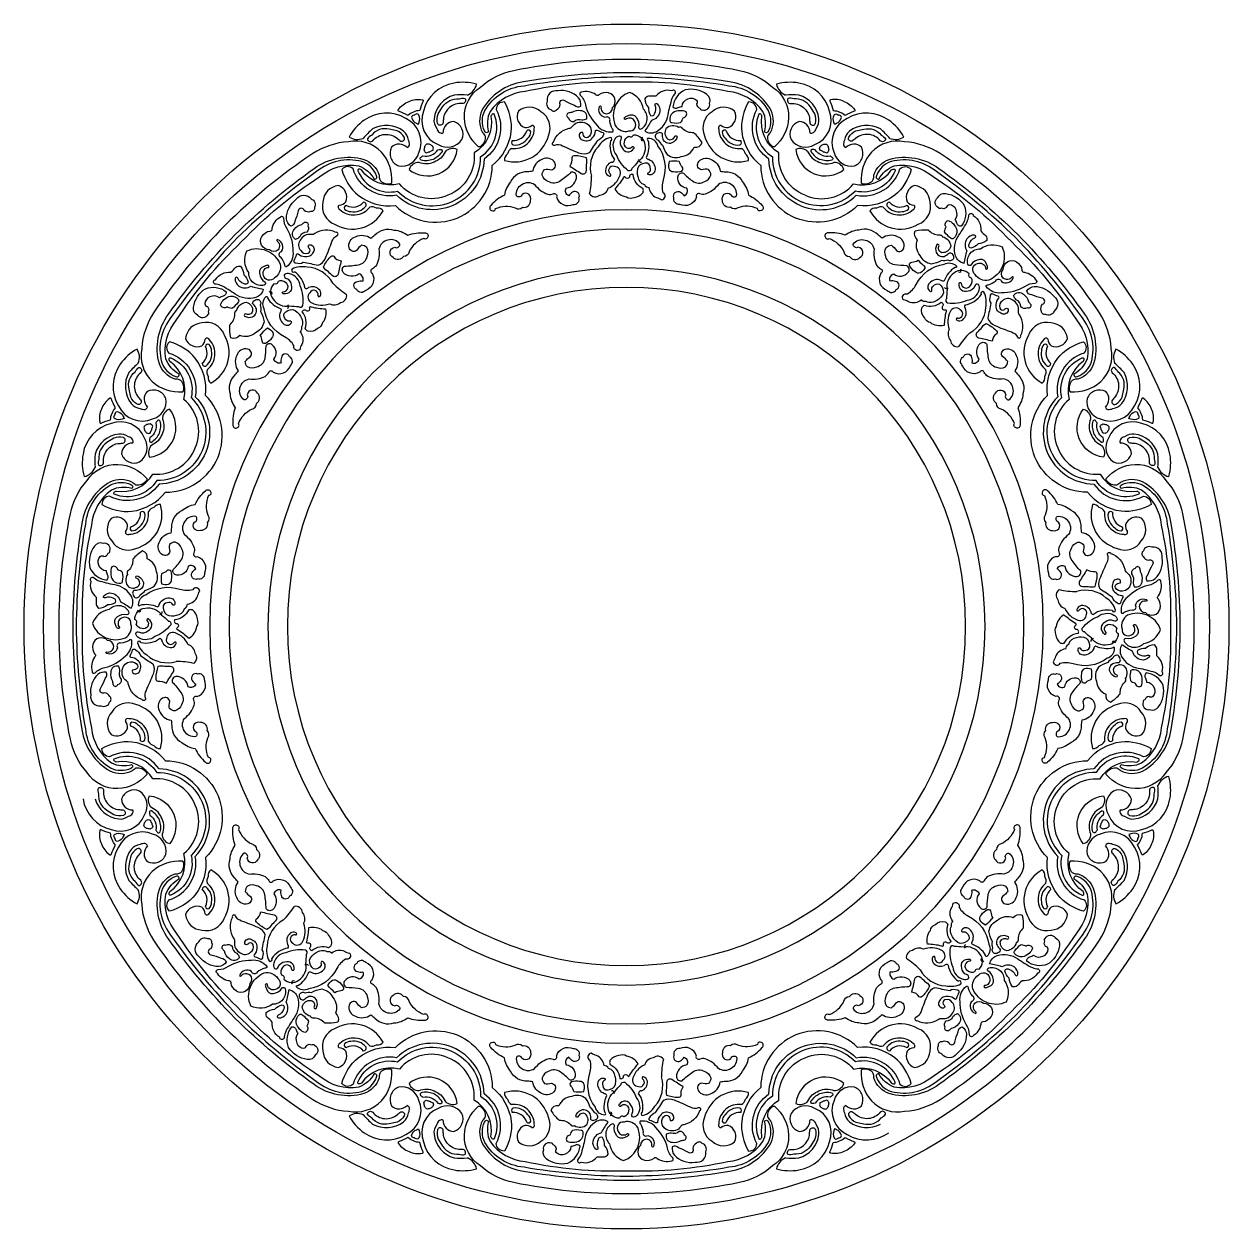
# Model space of a CAD drawing. Header units: metres. Extents: x 2627 to 4115, y 2440 to 3928.
import ezdxf

# ---------------------------------------------------------------- set-up
doc = ezdxf.new("R2010")
doc.units = ezdxf.units.M
for name, color, linetype in [('3', 3, 'Continuous'), ('4', 4, 'Continuous'), ('7', 7, 'Continuous')]:
    doc.layers.add(name, color=color, linetype=linetype)

# ---------------------------------------------------------------- blocks, each defined once
blk = doc.blocks.new('窗-074')
at = {"layer": '3'}
for points in [[(-3.45, 1202.05, -0.05), (112.42, 1190.44, -0.13), (146.94, 1173.28, -0.26), (163.34, 1141.54, -0.21), (148.74, 1111.85, -0.32), (146.29, 1112.72, -0.29), (142.17, 1122.88, -0.08), (144.92, 1126.58, 0.23), (145.33, 1149.22, 0.23), (102.63, 1178.61, 0.04), (-3.45, 1188.05, 0.04), (-109.54, 1178.61, 0.23), (-152.24, 1149.22, 0.23), (-151.82, 1126.58, -0.08), (-149.08, 1122.88, -0.29), (-153.2, 1112.72, -0.32), (-155.64, 1111.85, -0.21), (-170.25, 1141.54, -0.26), (-153.85, 1173.28, -0.13), (-119.33, 1190.44, -0.05)], [(-75.5, 1149.81, 0.27), (-71.66, 1155.4, -0.82), (-67.11, 1159.41, 0.06), (-56.97, 1154.52, 0.36), (-50.5, 1153.65, 0.23), (-52.77, 1162.21, 0.24), (-74.1, 1169.37, 0.52), (-85.12, 1158.72, 0.45), (-81.27, 1149.98, 0.47)], [(-31.92, 1165.17, -0.46), (-35.19, 1165.44, 0.22), (-50.01, 1168.02, 0.68), (-51.09, 1164.89, -0.16), (-45.79, 1154.84, 0.14), (-33.69, 1133.8, 0.27), (-17.65, 1127.28, 0.52), (-17.92, 1129.99, -0.11), (-20.5, 1138.41, 0.71), (-25.26, 1141.94, -0.47), (-31.24, 1153.22, -0.97), (-29.61, 1152.81, 0.44), (-24.17, 1145.75, 0.4), (-17.78, 1152.13, 0.27), (-15.33, 1161.09, 0.29), (-21.86, 1167.2, 0.24)], [(-4.83, 1142.21, -0.18), (-1.68, 1143.82, -0.41), (6.49, 1142.34, -0.24), (8.9, 1131.77, 0.47), (11.69, 1130.1, 0.5), (13.91, 1150.49, 0.27), (-0.38, 1167.74, 0.43), (-15.05, 1133.81, 0.34), (-0.94, 1128.06, 0.64), (5.19, 1137.7, 0.47), (-3.45, 1140.48, -0.41), (-5.39, 1140.11, -0.51)], [(28.21, 1156.07, -0.25), (30.93, 1147.94, -0.3), (22.16, 1138.97, -0.05), (15.27, 1127.92, 0.27), (26.96, 1127.29, 0.23), (39.49, 1144.81, -0.04), (43.67, 1161.71, -0.07), (47.01, 1166.92, 0.78), (43.25, 1169.42, 0.3), (26.75, 1163.79, -0.03), (19.24, 1164, 0.14), (15.27, 1161.08, 0.14), (19.03, 1152.32, 0.14), (21.32, 1143.98, 0.52), (25.71, 1146.27, 0.21), (26.13, 1154.41, -0.91)], [(59.74, 1161.08, -0.28), (68.72, 1159.83, -0.32), (68.72, 1155.87, 0.34), (72.06, 1151.49, 0.55), (74.36, 1149.82, 0.59), (82.09, 1156.49, 0.37), (79.16, 1165.46, 0.23), (57.03, 1170.26, 0.27), (44.29, 1152.95, 0.39), (49.72, 1152.11, -0.1), (53.69, 1153.36, -0.31)], [(-222.78, 1147.56, 0.09), (-228.63, 1143.84, 0.07), (-237.99, 1148.36, -0.47), (-238.05, 1150.07, -0.16), (-227.28, 1158.41, -0.16), (-213.77, 1160.13, -0.47), (-212.6, 1158.87, 0.07), (-216.02, 1149.06, 0.09)], [(-169.79, 1161.48, -0.64), (-172.34, 1156.19, 0.42), (-191.96, 1139.97, -0.08), (-192.54, 1135.42, -0.66), (-197.84, 1135.81, -0.15), (-197.25, 1145.8), (-192.74, 1152.85, -0.28), (-175.67, 1161.08, -0.13)], [(162.88, 1161.48, 0.64), (165.43, 1156.19, -0.42), (185.05, 1139.97, 0.08), (185.64, 1135.42, 0.66), (190.93, 1135.81, 0.15), (190.34, 1145.8), (185.83, 1152.85, 0.28), (168.77, 1161.08, 0.13)], [(-187.27, 1061.82, -0.33), (-237.22, 1073.65, -0.31), (-276.29, 1088.1, 0.17), (-279.31, 1088.58, 0.35), (-279.94, 1087.17, 0.37), (-239.05, 1066.17, 0.31), (-184.38, 1054.84, 0.31), (-153.73, 1101.51, 0.37), (-139.67, 1145.27, 0.35), (-141.11, 1145.82, 0.17), (-142.91, 1143.34, -0.31), (-160.31, 1105.5, -0.33)], [(-221.5, 1144.45, 0.26), (-224.55, 1142.79, 0.18), (-224.35, 1141.26, 0.2), (-219.63, 1135.96, 0.12), (-217.64, 1135.14, 0.12), (-216.81, 1137.13, 0.2), (-217.22, 1144.21, 0.18), (-218.17, 1145.44, 0.26)], [(-57.67, 1137.76, -0.26), (-49.27, 1139.5, 0.13), (-44.38, 1140.55, 0.51), (-50.67, 1148.76, 0.19), (-59.76, 1147.01, 0.03), (-63.44, 1146.49, 0.69), (-63.26, 1141.6, 0.4)], [(43.33, 1136.68, 0.1), (52.13, 1136.68, 0.12), (54.72, 1141.6, 0.58), (57.86, 1147.63, 0.14), (51.66, 1148.91, 0.15), (44.26, 1146.61, 0.29), (41.12, 1138.38, 0.36)], [(-270.1, 1119.93, 0.64), (-264.55, 1117.99, -0.42), (-239.21, 1120.39, 0.08), (-235.58, 1117.59, 0.66), (-232.11, 1121.61, 0.15), (-239.6, 1128.26), (-247.77, 1130.06, 0.28), (-265.66, 1123.81, 0.13)], [(-52.45, 1105.24, -0.02), (-69.15, 1112.55, 0.23), (-77.41, 1113.11, -0.91), (-78.72, 1116.48, -0.26), (-62.44, 1130.86, 0.23), (-59.28, 1132.76, -0.34), (-47.18, 1136.62, -0.37), (-39.92, 1128.65, -0.34), (-43.31, 1121.4, -0.43), (-47.66, 1123.33, -0.02), (-48.27, 1126.35, 0.44), (-51.78, 1125.14, 0.5), (-47.9, 1118.62, 0.39), (-38.22, 1121.52, 0.21), (-35.44, 1127.92, -0.61), (-33.5, 1128.77, 0.02), (-27.58, 1126.35, -0.56), (-27.58, 1123.33, -0.24), (-33.31, 1118.36, 0.01), (-41.94, 1105.42, -0.2)], [(34.19, 1119.74, -0.07), (33.57, 1125.14, 0.36), (30.02, 1126.07, 0.24), (26.46, 1123.91, 0.49), (29.25, 1118.66, 0.14), (33.57, 1113.57, 0.09), (38.52, 1103.69, 0.26), (52.89, 1101.83, 0.28), (66.18, 1111.25, 0.37), (74.37, 1116.19, 0.08), (65.72, 1126.22, -0.22), (54.13, 1130.55, 0.41), (50.11, 1131.78, 0.32), (37.28, 1130.7, 0.37), (39.14, 1119.59, 0.49), (46.24, 1122.83, -0.52), (48.72, 1121.9, -0.23), (43.31, 1115.73, -0.43)], [(263.19, 1119.93, -0.64), (257.65, 1117.99, 0.42), (232.3, 1120.39, -0.08), (228.67, 1117.59, -0.66), (225.21, 1121.61, -0.15), (232.69, 1128.26), (240.87, 1130.06, -0.28), (258.75, 1123.81, -0.13)], [(-416.4, 1031, 0.05), (-490.13, 940.85, 0.13), (-502.41, 904.31, 0.26), (-491.56, 870.27, 0.21), (-460.24, 859.6, 0.32), (-459.13, 861.95, 0.29), (-463.39, 872.04, 0.08), (-467.95, 872.72, -0.23), (-484.26, 888.44, -0.23), (-474.85, 939.41, -0.04), (-406.5, 1021.1, -0.04), (-324.82, 1089.44, -0.23), (-273.84, 1098.85, -0.23), (-258.13, 1082.55, 0.08), (-257.45, 1077.99, 0.29), (-247.36, 1073.72, 0.32), (-245.01, 1074.83, 0.21), (-255.67, 1106.16, 0.26), (-289.72, 1117, 0.13), (-326.26, 1104.73, 0.05)], [(409.5, 1031, 0.05), (319.35, 1104.73, 0.13), (282.81, 1117, 0.26), (248.77, 1106.16, 0.21), (238.1, 1074.83, 0.32), (240.45, 1073.72, 0.29), (250.54, 1077.99, 0.08), (251.22, 1082.55, -0.23), (266.94, 1098.85, -0.23), (317.91, 1089.44, -0.04), (399.6, 1021.1, -0.04), (467.94, 939.41, -0.23), (477.35, 888.44, -0.23), (461.05, 872.72, 0.08), (456.48, 872.04, 0.29), (452.22, 861.95, 0.32), (453.33, 859.6, 0.21), (484.66, 870.27, 0.26), (495.5, 904.31, 0.13), (483.22, 940.85, 0.05)], [(-216.93, 1095.61, 0.32), (-227.29, 1088.48, 0.27), (-196.5, 1084.09, 0.27), (-177.83, 1108.97, 0.32), (-190.19, 1106.69, -0.21), (-201.44, 1096.04, -0.21)], [(-202.6, 1098.83, -0.17), (-214.92, 1098.04, -0.52), (-215.32, 1100.69, -0.09), (-212.93, 1102.31, 0.15), (-204.37, 1103.09, 0.15), (-197.76, 1108.59, -0.09), (-194.92, 1109.14, -0.52), (-193.33, 1106.99, -0.17)], [(-209.13, 1114.6, 0.1), (-211.21, 1112.04, 0.06), (-211.9, 1108.19, 0.18), (-209.44, 1105.52, -0.12), (-205.78, 1106.5, -0.12), (-202.5, 1108.39, 0.18), (-202.64, 1112.02, 0.06), (-205.85, 1114.26, 0.1)], [(-84, 1076.09, -0.25), (-90.28, 1082.64, -0.2), (-87.99, 1088.34, -0.12), (-80.58, 1088.06, 0.5), (-77.16, 1095.46, 0.41), (-89.99, 1098.88, 0.28), (-99.97, 1086.63, -0.02), (-105.39, 1086.06, 0.29), (-122.79, 1075.81, 0.14), (-129, 1062.02, 0.11), (-143.04, 1051.31, 0.59), (-142.47, 1046.18, 0.58), (-138.19, 1048.17, -0.19), (-117.94, 1049.03, 0.4), (-110.53, 1049.6, 0.51), (-102.26, 1056.43, 0.77), (-110.81, 1062.7, -0.59), (-116.8, 1061.28, -0.31), (-111.1, 1072.96, -0.31), (-97.98, 1072.96, 0.15), (-84.29, 1062.99, 0.12), (-78.87, 1063.27, -0.72), (-75.44, 1060.14, 0.47), (-58.33, 1052.45, 0.54), (-52.34, 1059.57, 0.78), (-58.9, 1064.98, 0.11), (-62.9, 1061.28, -0.45), (-65.46, 1069.25, 0.38), (-54.91, 1081.79, 0.49), (-60.61, 1085.49, -0.05), (-71.45, 1076.66, -0.32)], [(-61.83, 1091.93, 0.01), (-50.01, 1084.43, 0.47), (-44.94, 1086.12, 0.08), (-44.75, 1093.05, 0.13), (-44.57, 1100.36, 0.06), (-56.58, 1102.61, 0.39), (-59.77, 1100.55, -0.21)], [(50.88, 1096.76, 0.03), (40.36, 1096.76, 0.11), (40.08, 1089.33, 0.29), (44.85, 1086.25, 0.13), (53.4, 1086.81, 0.48), (53.96, 1091.01, -0.14)], [(77.09, 1076.09, 0.25), (83.37, 1082.64, 0.2), (81.09, 1088.34, 0.12), (73.67, 1088.06, -0.5), (70.25, 1095.46, -0.41), (83.08, 1098.88, -0.28), (93.07, 1086.63, 0.02), (98.48, 1086.06, -0.29), (115.88, 1075.81, -0.14), (122.09, 1062.02, -0.11), (136.13, 1051.31, -0.59), (135.56, 1046.18, -0.58), (131.29, 1048.17, 0.19), (111.03, 1049.03, -0.4), (103.62, 1049.6, -0.51), (95.35, 1056.43, -0.77), (103.9, 1062.7, 0.59), (109.89, 1061.28, 0.31), (104.19, 1072.96, 0.31), (91.07, 1072.96, -0.15), (77.38, 1062.99, -0.12), (71.96, 1063.27, 0.72), (68.54, 1060.14, -0.47), (51.42, 1052.45, -0.54), (45.43, 1059.57, -0.78), (51.99, 1064.98, -0.11), (55.99, 1061.28, 0.45), (58.55, 1069.25, -0.42), (49.4, 1080.95, -0.49), (55.11, 1084.65, 0.05), (64.54, 1076.66, 0.32)], [(-15.51, 1068.31, 0.23), (-3.45, 1060.31, 0.26), (4.45, 1059.71, 0.23), (13.54, 1064.72, 0.22), (13.54, 1068.54, -0.25), (3.38, 1083.11, 0.66), (-0.45, 1080.36, -0.64), (-4.75, 1080.48, 0.8), (-6.54, 1080.13, -0.05)], [(-328.52, 1045.01, -0.27), (-335.19, 1046.24, 0.82), (-341.25, 1045.86, -0.06), (-344.96, 1035.23, -0.36), (-348.92, 1030.04, -0.23), (-353.36, 1037.7, -0.24), (-343.34, 1057.85, -0.52), (-328.02, 1058.11, -0.45), (-324.56, 1049.21, -0.47)], [(335.84, 1046.72, 0.28), (328.61, 1052.18, 0.32), (325.8, 1049.38, -0.34), (320.35, 1048.64, -0.55), (317.54, 1049.09, -0.59), (316.8, 1059.27, -0.37), (325.21, 1063.54, -0.23), (344.25, 1051.29, -0.27), (341.01, 1030.04, -0.39), (336.59, 1033.29, 0.1), (334.67, 1036.98, 0.31)], [(354.6, 1020.88, 0.25), (346.92, 1017.05, 0.3), (346.78, 1004.51, 0.05), (343.84, 991.82, -0.27), (335.13, 999.65, -0.23), (338.66, 1020.89, 0.04), (347.65, 1035.79, 0.07), (348.98, 1041.84, -0.78), (353.4, 1040.95, -0.3), (361.08, 1025.31, 0.03), (366.55, 1020.14, -0.14), (367.29, 1015.27, -0.14), (358.44, 1011.73, -0.14), (350.91, 1007.46, -0.52), (349.44, 1012.18, -0.21), (354.89, 1018.23, 0.91)], [(-370.19, 1025.05, 0.46), (-368.08, 1027.55, -0.22), (-359.42, 1039.85, -0.68), (-356.45, 1038.41, 0.16), (-353.09, 1027.56, -0.14), (-346.76, 1004.12, -0.27), (-353.5, 988.16, -0.52), (-355.23, 990.28, 0.11), (-359.35, 998.06, -0.71), (-358.49, 1003.92, 0.47), (-362.23, 1016.12, 0.97), (-363.09, 1014.68, -0.44), (-361.94, 1005.84, -0.4), (-370.97, 1005.83, -0.27), (-379.04, 1010.44, -0.29), (-378.75, 1019.37, -0.24)], [(-332.61, 1023.87, 0.26), (-339.78, 1019.17, -0.13), (-343.98, 1016.45, -0.51), (-345.34, 1026.71, -0.19), (-337.67, 1031.9, -0.03), (-334.7, 1034.13, -0.69), (-331.37, 1030.54, -0.4)], [(330.2, 1017.85, -0.1), (323.96, 1024.08, -0.12), (325.62, 1029.39, -0.58), (327.66, 1035.88, -0.14), (332.95, 1032.39, -0.15), (336.56, 1025.54, -0.29), (332.96, 1017.49, -0.36)], [(-313.3, 997.19, 0.02), (-306.66, 1014.17, -0.23), (-301.22, 1020.4, 0.91), (-302.68, 1023.72, 0.26), (-324.36, 1022.37, -0.23), (-327.93, 1021.48, 0.34), (-339.23, 1015.65, 0.37), (-338.72, 1004.88, 0.34), (-331.2, 1002.15, 0.43), (-329.48, 1006.6, 0.02), (-331.19, 1009.16, -0.44), (-327.86, 1010.79, -0.5), (-325.98, 1003.43, -0.39), (-334.87, 998.64, -0.21), (-341.37, 1001.2, 0.61), (-343.34, 1000.43, -0.02), (-345.82, 994.53, 0.56), (-343.69, 992.39, 0.24), (-336.12, 992.93, -0.01), (-320.87, 989.89, 0.2)], [(-270.38, 998.89, 0.25), (-270.58, 1007.96, 0.2), (-276.22, 1010.37, 0.12), (-281.26, 1004.93, -0.5), (-288.92, 1007.75, -0.41), (-282.26, 1019.24, -0.28), (-266.54, 1017.64, 0.02), (-262.31, 1021.06, -0.29), (-242.75, 1026.12, -0.14), (-228.62, 1020.76, -0.11), (-211.11, 1023.11, -0.59), (-207.89, 1019.08, -0.58), (-212.32, 1017.47, 0.19), (-227.25, 1003.75, -0.4), (-232.89, 998.91, -0.51), (-243.58, 997.9, -0.77), (-241.96, 1008.38, 0.59), (-236.71, 1011.61, 0.31), (-249.01, 1015.83, 0.31), (-258.28, 1006.56, -0.15), (-260.92, 989.82, -0.12), (-264.95, 986.19, 0.72), (-265.15, 981.56, -0.47), (-271.82, 964.02, -0.54), (-281.09, 964.82, -0.78), (-280.28, 973.28, -0.11), (-274.83, 973.49, 0.45), (-278.66, 980.94, -0.38), (-294.98, 982.35, -0.49), (-293.57, 989, 0.05), (-279.66, 990.42, 0.32)], [(263.47, 998.89, -0.25), (263.67, 1007.96, -0.2), (269.31, 1010.37, -0.12), (274.36, 1004.93, 0.5), (282.01, 1007.75, 0.41), (275.35, 1019.24, 0.28), (259.63, 1017.64, -0.02), (255.4, 1021.06, 0.29), (235.84, 1026.12, 0.14), (221.71, 1020.76, 0.11), (204.2, 1023.11, 0.59), (200.98, 1019.08, 0.58), (205.41, 1017.47, -0.19), (220.34, 1003.75, 0.4), (225.98, 998.91, 0.51), (236.67, 997.9, 0.77), (235.05, 1008.38, -0.59), (229.81, 1011.61, -0.31), (242.1, 1015.83, -0.31), (251.38, 1006.56, 0.15), (254.01, 989.82, 0.12), (258.04, 986.19, -0.72), (258.24, 981.56, 0.47), (264.91, 964.02, 0.54), (274.18, 964.82, 0.78), (273.37, 973.28, 0.11), (267.92, 973.49, -0.45), (271.75, 980.94, 0.42), (286.49, 982.74, 0.49), (285.07, 989.4, -0.05), (272.75, 990.42, -0.32)], [(324.68, 999.42, 0.07), (328.93, 1002.8, -0.36), (332.1, 1000.94, -0.24), (333.09, 996.9, -0.49), (327.41, 995.16, -0.14), (320.75, 994.61, -0.09), (310.27, 991.13, -0.26), (298.79, 999.98, -0.28), (296.05, 1016.03, -0.37), (293.75, 1025.32, -0.08), (306.97, 1026.29, 0.22), (318.22, 1021.15, -0.41), (321.93, 1019.19, -0.32), (330.24, 1009.35, -0.37), (321.07, 1002.8, -0.49), (318.34, 1010.12, 0.52), (315.93, 1011.22, 0.23), (315.39, 1003.03, 0.43)], [(-373.12, 989.66, 0.18), (-376.48, 988.57, 0.41), (-381.21, 981.75, 0.24), (-375.44, 972.57, -0.47), (-376.23, 969.42, -0.5), (-392.23, 982.26, -0.27), (-394.32, 1004.57, -0.43), (-359.95, 990.94, -0.34), (-365.86, 976.9, -0.64), (-377.01, 979.39, -0.47), (-372.87, 987.46, 0.41), (-371.24, 988.57, 0.51)], [(368.15, 987.71, 0.18), (367.07, 991.08, 0.41), (360.24, 995.8, 0.24), (351.06, 990.04, -0.47), (347.91, 990.83, -0.5), (360.76, 1006.82, -0.27), (383.06, 1008.91, -0.43), (369.44, 974.55, -0.34), (355.4, 980.46, -0.64), (357.88, 991.61, -0.47), (365.96, 987.46, 0.41), (367.07, 985.83, 0.51)], [(-297.26, 994.41, -0.01), (-300.32, 980.75, -0.47), (-305.09, 978.36, -0.08), (-310.13, 983.13, -0.13), (-315.43, 988.17, -0.06), (-308.53, 998.25, -0.39), (-304.82, 999.05, 0.21)], [(296.63, 994.96, -0.03), (304.06, 987.52, -0.11), (299.01, 982.08, -0.29), (293.46, 983.27, -0.13), (287.81, 989.71, -0.48), (290.38, 993.08, 0.14)], [(403.55, 984.79, 0.46), (406.05, 982.67, -0.22), (418.35, 974.02, -0.68), (416.91, 971.04, 0.16), (406.05, 967.68, -0.14), (382.61, 961.36, -0.27), (366.66, 968.09, -0.52), (368.77, 969.82, 0.11), (376.55, 973.95, -0.71), (382.42, 973.08, 0.47), (394.62, 976.82, 0.97), (393.17, 977.68, -0.44), (384.33, 976.54, -0.4), (384.33, 985.57, -0.27), (388.94, 993.64, -0.29), (397.87, 993.34, -0.24)], [(-406.29, 976.1, 0.25), (-402.46, 968.43, 0.3), (-389.91, 968.29, 0.05), (-377.23, 965.34, -0.27), (-385.05, 956.63, -0.23), (-406.3, 960.16, 0.04), (-421.2, 969.15, 0.07), (-427.25, 970.48, -0.78), (-426.36, 974.9, -0.3), (-410.71, 982.59, 0.03), (-405.54, 988.05, -0.14), (-400.67, 988.79, -0.14), (-397.14, 979.94, -0.14), (-392.86, 972.42, -0.52), (-397.59, 970.94, -0.21), (-403.63, 976.39, 0.91)], [(-432.12, 957.34, 0.28), (-437.59, 950.11, 0.32), (-434.78, 947.31, -0.34), (-434.05, 941.85, -0.55), (-434.49, 939.04, -0.59), (-444.68, 938.3, -0.37), (-448.95, 946.71, -0.23), (-436.69, 965.75, -0.27), (-415.45, 962.52, -0.39), (-418.69, 958.09, 0.1), (-422.38, 956.17, 0.31)], [(423.5, 943.11, -0.27), (424.73, 949.78, 0.82), (424.36, 955.84, -0.06), (413.73, 959.55, -0.36), (408.54, 963.51, -0.23), (416.2, 967.96, -0.24), (436.35, 957.93, -0.52), (436.6, 942.61, -0.45), (427.71, 939.16, -0.47)], [(-403.26, 951.7, -0.1), (-409.49, 945.47, -0.12), (-414.8, 947.13, -0.58), (-421.28, 949.16, -0.14), (-417.8, 954.45, -0.15), (-410.95, 958.06, -0.29), (-402.9, 954.46, -0.36)], [(375.68, 927.9, 0.02), (392.66, 921.26, -0.23), (398.9, 915.82, 0.91), (402.22, 917.27, 0.26), (400.87, 938.95, -0.23), (399.97, 942.53, 0.34), (394.15, 953.82, 0.37), (383.38, 953.31, 0.34), (380.65, 945.79, 0.43), (385.09, 944.08, 0.02), (387.66, 945.79, -0.44), (389.28, 942.45, -0.5), (381.93, 940.57, -0.39), (377.14, 949.47, -0.21), (379.7, 955.97, 0.61), (378.93, 957.93, -0.02), (373.03, 960.42, 0.56), (370.89, 958.28, 0.24), (371.43, 950.71, -0.01), (368.39, 935.46, 0.2)], [(402.37, 947.2, 0.26), (397.67, 954.37, -0.13), (394.95, 958.58, -0.51), (405.2, 959.93, -0.19), (410.4, 952.27, -0.03), (412.62, 949.3, -0.69), (409.04, 945.96, -0.4)], [(-384.82, 946.18, 0.07), (-388.21, 950.44, -0.36), (-386.35, 953.6, -0.24), (-382.31, 954.59, -0.49), (-380.56, 948.91, -0.14), (-380.02, 942.25, -0.09), (-376.53, 931.77, -0.26), (-385.38, 920.3, -0.28), (-401.44, 917.56, -0.37), (-410.72, 915.26, -0.08), (-411.7, 928.47, 0.22), (-406.56, 939.72, -0.41), (-404.59, 943.44, -0.32), (-394.76, 951.74, -0.37), (-388.21, 942.57, -0.49), (-395.53, 939.84, 0.52), (-396.62, 937.44, 0.23), (-388.43, 936.89, 0.43)], [(-313.31, 944.95, -0.23), (-316.18, 930.77, -0.26), (-321.35, 924.76, -0.23), (-331.32, 921.88, -0.22), (-334.02, 924.58, 0.25), (-337.13, 942.07, -0.66), (-332.49, 942.83, 0.64), (-329.53, 945.96, -0.8), (-328.01, 946.97, 0.05)], [(323.45, 927.9, -0.23), (309.27, 930.77, -0.26), (303.26, 935.94, -0.23), (300.38, 945.91, -0.22), (303.08, 948.61, 0.25), (320.56, 951.73, -0.66), (321.33, 947.08, 0.64), (324.45, 944.12, -0.8), (325.47, 942.6, 0.05)], [(372.91, 911.85, -0.01), (359.25, 914.91, -0.47), (356.86, 919.69, -0.08), (361.63, 924.72, -0.13), (366.67, 930.03, -0.06), (376.75, 923.12, -0.39), (377.55, 919.41, 0.21)], [(-380.37, 918.13, -0.03), (-372.93, 925.57, -0.11), (-367.48, 920.51, -0.29), (-368.67, 914.96, -0.13), (-375.12, 909.31, -0.48), (-378.49, 911.88, 0.14)], [(-436.55, 797.44, -0.3), (-484.55, 764.62, -0.38), (-535.59, 752.17, 0.43), (-543.29, 743.62, 0.16), (-512.46, 736.64, 0.19), (-477.87, 756.2, 0.3), (-423.86, 792.19, 0.3), (-436.61, 855.82, 0.19), (-447.23, 894.11, 0.16), (-473.97, 910.98, 0.43), (-474.57, 899.49, -0.38), (-447.29, 854.59, -0.3)], [(-384.29, 884.98, -0.25), (-393.36, 885.17, -0.2), (-395.78, 890.82, -0.12), (-390.33, 895.86, 0.5), (-393.15, 903.52, 0.41), (-404.64, 896.86, 0.28), (-403.04, 881.14, -0.02), (-406.47, 876.9, 0.29), (-411.52, 857.35, 0.14), (-406.16, 843.21, 0.11), (-408.52, 825.7, 0.59), (-404.49, 822.48, 0.58), (-402.87, 826.92, -0.19), (-389.16, 841.84, 0.4), (-384.32, 847.49, 0.51), (-383.3, 858.17, 0.77), (-393.78, 856.55, -0.59), (-397.01, 851.31, -0.31), (-401.24, 863.6, -0.31), (-391.96, 872.88, 0.15), (-375.23, 875.51, 0.12), (-371.6, 879.54, -0.72), (-366.96, 879.75, 0.47), (-349.42, 886.41, 0.54), (-350.22, 895.68, 0.78), (-358.69, 894.87, 0.11), (-358.9, 889.43, -0.45), (-366.35, 893.25, 0.42), (-368.15, 907.99, 0.49), (-374.8, 906.58, -0.05), (-375.82, 894.25, -0.32)], [(377.39, 884.98, 0.25), (386.46, 885.17, 0.2), (388.87, 890.82, 0.12), (383.43, 895.86, -0.5), (386.24, 903.52, -0.41), (397.74, 896.86, -0.28), (396.13, 881.14, 0.02), (399.56, 876.9, -0.29), (404.61, 857.35, -0.14), (399.25, 843.21, -0.11), (401.61, 825.7, -0.59), (397.58, 822.48, -0.58), (395.96, 826.92, 0.19), (382.25, 841.84, -0.4), (377.41, 847.49, -0.51), (376.39, 858.17, -0.77), (386.88, 856.55, 0.59), (390.1, 851.31, 0.31), (394.33, 863.6, 0.31), (385.05, 872.88, -0.15), (368.32, 875.51, -0.12), (364.69, 879.54, 0.72), (360.06, 879.75, -0.47), (342.52, 886.41, -0.54), (343.32, 895.68, -0.78), (351.78, 894.87, -0.11), (351.99, 889.43, 0.45), (359.44, 893.25, -0.38), (360.84, 909.58, -0.49), (367.5, 908.16, 0.05), (368.92, 894.25, 0.32)], [(-447.23, 801.86, 0.33), (-459.05, 851.82, 0.31), (-473.5, 890.88, -0.17), (-473.98, 893.9, -0.35), (-472.58, 894.53, -0.37), (-451.57, 853.64, -0.31), (-440.25, 798.97, -0.31), (-486.91, 768.32, -0.37), (-530.68, 754.26, -0.35), (-531.23, 755.7, -0.17), (-528.75, 757.5, 0.31), (-490.91, 774.9, 0.33)], [(440.32, 801.86, 0.33), (484, 774.9, 0.31), (521.84, 757.5, -0.17), (524.32, 755.7, -0.35), (523.77, 754.26, -0.37), (480, 768.32, -0.31), (433.34, 798.97, -0.31), (444.66, 853.64, -0.37), (465.67, 894.53, -0.35), (467.08, 893.9, -0.17), (466.6, 890.88, 0.31), (452.14, 851.82, 0.33)], [(-505.33, 884.69, -0.64), (-503.39, 879.15, 0.42), (-505.8, 853.81, -0.08), (-503, 850.18, -0.66), (-507.02, 846.71, -0.15), (-513.67, 854.19), (-515.47, 862.37, -0.28), (-509.22, 880.25, -0.13)], [(498.42, 884.69, 0.64), (496.49, 879.15, -0.42), (498.89, 853.81, 0.08), (496.09, 850.18, 0.66), (500.11, 846.71, 0.15), (506.76, 854.19), (508.56, 862.37, 0.28), (502.31, 880.25, 0.13)], [(-532.96, 837.38, -0.09), (-529.24, 843.22, -0.07), (-533.77, 852.58, 0.47), (-535.48, 852.64, 0.16), (-543.82, 841.87, 0.16), (-545.53, 828.36, 0.47), (-544.28, 827.2, -0.07), (-534.47, 830.61, -0.09)], [(526.06, 837.38, -0.09), (527.56, 830.61, -0.07), (537.37, 827.2, 0.47), (538.63, 828.36, 0.16), (536.91, 841.87, 0.16), (528.57, 852.64, 0.47), (526.86, 852.58, -0.07), (522.33, 843.22, -0.09)], [(-529.85, 836.09, -0.26), (-528.2, 839.14, -0.18), (-526.66, 838.94, -0.2), (-521.37, 834.23, -0.12), (-520.55, 832.24, -0.12), (-522.54, 831.41, -0.2), (-529.61, 831.82, -0.18), (-530.84, 832.76, -0.26)], [(-494.38, 792.42, 0.27), (-469.5, 811.09, 0.27), (-473.89, 841.89, 0.32), (-481.02, 831.53, -0.21), (-481.44, 816.04, -0.21), (-492.1, 804.78, 0.32)], [(485.19, 804.78, -0.32), (487.47, 792.42, -0.27), (462.59, 811.09, -0.27), (466.98, 841.89, -0.32), (474.11, 831.53, 0.21), (474.53, 816.04, 0.21)], [(522.94, 836.09, -0.26), (523.93, 832.76, -0.18), (522.71, 831.82, -0.2), (515.63, 831.41, -0.12), (513.64, 832.24, -0.12), (514.46, 834.23, -0.2), (519.76, 838.94, -0.18), (521.29, 839.14, -0.26)], [(-500.01, 823.73, 0.1), (-499.66, 820.45, 0.06), (-497.43, 817.23, 0.18), (-493.8, 817.09, -0.12), (-491.91, 820.37, -0.12), (-490.93, 824.03, 0.18), (-493.59, 826.5, 0.06), (-497.45, 825.8, 0.1)], [(-484.23, 817.19, 0.17), (-483.45, 829.52, 0.52), (-486.1, 829.92, 0.09), (-487.71, 827.52, -0.15), (-488.5, 818.96, -0.15), (-494, 812.35, 0.09), (-494.55, 809.51, 0.52), (-492.39, 807.93, 0.17)], [(477.33, 817.19, 0.17), (485.49, 807.93, 0.52), (487.64, 809.51, 0.09), (487.09, 812.35, -0.15), (481.59, 818.96, -0.15), (480.8, 827.52, 0.09), (479.19, 829.92, 0.52), (476.54, 829.52, 0.17)], [(493.1, 823.73, -0.1), (492.76, 820.45, -0.06), (490.52, 817.23, -0.18), (486.89, 817.09, 0.12), (485, 820.37, 0.12), (484.02, 824.03, -0.18), (486.68, 826.5, -0.06), (490.54, 825.8, -0.1)], [(-546.88, 784.38, 0.64), (-541.59, 786.93, -0.42), (-525.37, 806.55, 0.08), (-520.82, 807.14, 0.66), (-521.21, 812.44, 0.15), (-531.21, 811.85), (-538.26, 807.33, 0.28), (-546.49, 790.27, 0.13)], [(539.97, 784.38, -0.64), (534.68, 786.93, 0.42), (518.46, 806.55, -0.08), (513.91, 807.14, -0.66), (514.31, 812.44, -0.15), (524.3, 811.85), (531.35, 807.33, -0.28), (539.58, 790.27, -0.13)], [(-587.45, 618.05, -0.05), (-575.84, 733.92, -0.13), (-558.69, 768.44, -0.26), (-526.95, 784.85, -0.21), (-497.25, 770.24, -0.32), (-498.13, 767.79, -0.29), (-508.28, 763.67, -0.08), (-511.99, 766.42, 0.23), (-534.63, 766.83, 0.23), (-564.02, 724.14, 0.04), (-573.45, 618.05, 0.04), (-564.02, 511.96, 0.23), (-534.63, 469.27, 0.23), (-511.99, 469.68, -0.08), (-508.28, 472.43, -0.29), (-498.13, 468.3, -0.32), (-497.25, 465.86, -0.21), (-526.95, 451.25, -0.26), (-558.69, 467.65, -0.13), (-575.84, 502.17, -0.05)], [(580.55, 618.05, -0.05), (568.93, 502.17, -0.13), (551.78, 467.65, -0.26), (520.04, 451.25, -0.21), (490.34, 465.86, -0.32), (491.22, 468.3, -0.29), (501.37, 472.43, -0.08), (505.08, 469.68, 0.23), (527.72, 469.27, 0.23), (557.11, 511.96, 0.04), (566.55, 618.05, 0.04), (557.11, 724.14, 0.23), (527.72, 766.83, 0.23), (505.08, 766.42, -0.08), (501.37, 763.67, -0.29), (491.22, 767.79, -0.32), (490.34, 770.24, -0.21), (520.04, 784.85, -0.26), (551.78, 768.44, -0.13), (568.93, 733.92, -0.05)], [(-461.5, 698.6, 0.25), (-468.05, 704.87, 0.2), (-473.75, 702.59, 0.12), (-473.46, 695.17, -0.5), (-480.87, 691.75, -0.41), (-484.29, 704.59, -0.28), (-472.04, 714.57, 0.02), (-471.47, 719.99, -0.29), (-461.21, 737.39, -0.14), (-447.43, 743.59, -0.11), (-436.71, 757.64, -0.59), (-431.58, 757.07, -0.58), (-433.58, 752.79, 0.19), (-434.43, 732.54, -0.4), (-435, 725.12, -0.51), (-441.84, 716.85, -0.77), (-448.11, 725.41, 0.59), (-446.68, 731.4, 0.31), (-458.36, 725.69, 0.31), (-458.36, 712.57, -0.15), (-448.39, 698.88, -0.12), (-448.68, 693.46, 0.72), (-445.54, 690.04, -0.47), (-437.85, 672.93, -0.54), (-444.97, 666.94, -0.78), (-450.39, 673.5, -0.11), (-446.68, 677.49, 0.45), (-454.66, 680.06, -0.42), (-466.35, 670.91, -0.49), (-470.06, 676.61, 0.05), (-462.07, 686.05, 0.32)], [(454.59, 698.6, -0.25), (461.14, 704.87, -0.2), (466.84, 702.59, -0.12), (466.55, 695.17, 0.5), (473.96, 691.75, 0.41), (477.38, 704.59, 0.28), (465.13, 714.57, -0.02), (464.56, 719.99, 0.29), (454.3, 737.39, 0.14), (440.52, 743.59, 0.11), (429.8, 757.64, 0.59), (424.68, 757.07, 0.58), (426.67, 752.79, -0.19), (427.52, 732.54, 0.4), (428.09, 725.12, 0.51), (434.93, 716.85, 0.77), (441.2, 725.41, -0.59), (439.77, 731.4, -0.31), (451.45, 725.69, -0.31), (451.45, 712.57, 0.15), (441.48, 698.88, 0.12), (441.77, 693.46, -0.72), (438.63, 690.04, 0.47), (430.94, 672.93, 0.54), (438.07, 666.94, 0.78), (443.48, 673.5, 0.11), (439.77, 677.49, -0.45), (447.75, 680.06, 0.38), (460.29, 669.5, 0.49), (463.99, 675.21, -0.05), (455.16, 686.05, -0.32)], [(-546.49, 681.25, -0.28), (-545.23, 690.22, -0.32), (-541.27, 690.22, 0.34), (-536.89, 693.57, 0.55), (-535.22, 695.86, 0.59), (-541.9, 703.59, 0.37), (-550.87, 700.66, 0.23), (-555.66, 678.53, 0.27), (-538.35, 665.79, 0.39), (-537.52, 671.22, -0.1), (-538.77, 675.19, -0.31)], [(-505.15, 655.69, -0.07), (-510.55, 655.07, 0.36), (-511.47, 651.52, 0.24), (-509.31, 647.97, 0.49), (-504.07, 650.75, 0.14), (-498.97, 655.07, 0.09), (-489.09, 660.02, 0.26), (-487.24, 674.39, 0.28), (-496.66, 687.68, 0.37), (-501.6, 695.87, 0.08), (-511.63, 687.22, -0.22), (-515.95, 675.63, 0.41), (-517.19, 671.61, 0.32), (-516.11, 658.78, 0.37), (-504.99, 660.64, 0.49), (-508.23, 667.75, -0.52), (-507.31, 670.22, -0.23), (-501.13, 664.81, -0.43)], [(528.31, 690.1, 0.27), (533.89, 686.25, -0.82), (537.91, 681.7, 0.06), (533.02, 671.56, 0.36), (532.15, 665.09, 0.23), (540.71, 667.36, 0.24), (547.87, 688.7, 0.52), (537.21, 699.72, 0.45), (528.48, 695.87, 0.47)], [(483.73, 667.04, -0.02), (491.04, 683.74, 0.23), (491.61, 692, -0.91), (494.98, 693.32, -0.26), (509.36, 677.04, 0.23), (511.25, 673.87, -0.34), (515.12, 661.77, -0.37), (507.15, 654.51, -0.34), (499.89, 657.9, -0.43), (501.83, 662.26, -0.02), (504.85, 662.86, 0.44), (503.64, 666.37, 0.5), (497.11, 662.5, 0.39), (500.01, 652.82, 0.21), (506.42, 650.03, -0.61), (507.27, 648.1, 0.02), (504.85, 642.17, -0.56), (501.83, 642.17, -0.24), (496.86, 647.9, 0.01), (483.92, 656.53, -0.2)], [(-522.09, 664.83, 0.1), (-522.08, 673.64, 0.12), (-527.01, 676.22, 0.58), (-533.04, 679.36, 0.14), (-534.31, 673.16, 0.15), (-532.02, 665.76, 0.29), (-523.78, 662.62, 0.36)], [(-482.16, 672.38, 0.03), (-482.16, 661.86, 0.11), (-474.74, 661.58, 0.29), (-471.65, 666.35, 0.13), (-472.22, 674.9, 0.48), (-476.42, 675.46, -0.14)], [(470.43, 676.43, 0.01), (462.93, 664.6, 0.47), (464.62, 659.54, 0.08), (471.55, 659.35, 0.13), (478.86, 659.16, 0.06), (481.11, 671.17, 0.39), (479.05, 674.36, -0.21)], [(516.25, 672.26, -0.26), (518, 663.87, 0.13), (519.05, 658.97, 0.51), (527.26, 665.26, 0.19), (525.51, 674.36, 0.03), (524.99, 678.03, 0.69), (520.1, 677.86, 0.4)], [(-541.48, 649.72, -0.25), (-533.35, 652.43, -0.3), (-524.38, 643.66, -0.05), (-513.33, 636.77, 0.27), (-512.7, 648.46, 0.23), (-530.22, 660.99, -0.04), (-547.11, 665.17, -0.07), (-552.33, 668.51, 0.78), (-554.83, 664.75, 0.3), (-549.2, 648.25, -0.03), (-549.41, 640.74, 0.14), (-546.49, 636.77, 0.14), (-537.73, 640.53, 0.14), (-529.38, 642.83, 0.52), (-531.68, 647.21, 0.21), (-539.81, 647.63, -0.91)], [(543.66, 646.52, -0.46), (543.94, 649.78, 0.22), (546.52, 664.6, 0.68), (543.39, 665.69, -0.16), (533.34, 660.38, 0.14), (512.29, 648.28, 0.27), (505.78, 632.24, 0.52), (508.49, 632.51, -0.11), (516.91, 635.1, 0.71), (520.44, 639.85, -0.47), (531.71, 645.84, -0.97), (531.31, 644.2, 0.44), (524.24, 638.77, 0.4), (530.63, 632.38, 0.27), (539.59, 629.93, 0.29), (545.7, 636.46, 0.24)], [(-527.61, 616.67, -0.18), (-529.22, 619.82, -0.41), (-527.74, 627.99, -0.24), (-517.17, 630.4, 0.47), (-515.5, 633.19, 0.5), (-535.9, 635.42, 0.27), (-553.14, 621.12, 0.43), (-519.21, 606.45, 0.34), (-513.46, 620.56, 0.64), (-523.11, 626.69, 0.47), (-525.89, 618.05, -0.41), (-525.52, 616.11, -0.51)], [(-453.71, 605.99, 0.23), (-445.71, 618.05, 0.26), (-445.12, 625.96, 0.23), (-450.13, 635.04, 0.22), (-453.95, 635.04, -0.25), (-468.52, 624.88, 0.66), (-465.77, 621.06, -0.64), (-465.89, 616.75, 0.8), (-465.53, 614.96, -0.05)], [(446.8, 630.1, 0.23), (438.8, 618.05, 0.26), (438.21, 610.14, 0.23), (443.22, 601.05, 0.22), (447.04, 601.05, -0.25), (461.61, 611.22, 0.66), (458.86, 615.04, -0.64), (458.98, 619.34, 0.8), (458.62, 621.14, -0.05)], [(520.71, 619.42, -0.18), (522.32, 616.28, -0.41), (520.83, 608.11, -0.24), (510.26, 605.69, 0.47), (508.6, 602.91, 0.5), (528.99, 600.68, 0.27), (546.24, 614.98, 0.43), (512.3, 629.64, 0.34), (506.56, 615.53, 0.64), (516.2, 609.41, 0.47), (518.98, 618.05, -0.41), (518.61, 619.99, -0.51)], [(-550.57, 589.58, -0.46), (-550.84, 586.32, 0.22), (-553.42, 571.5, 0.68), (-550.3, 570.41, -0.16), (-540.25, 575.71, 0.14), (-519.2, 587.81, 0.27), (-512.68, 603.86, 0.52), (-515.4, 603.58, -0.11), (-523.82, 601, 0.71), (-527.35, 596.24, -0.47), (-538.62, 590.26, -0.97), (-538.21, 591.89, 0.44), (-531.15, 597.33, 0.4), (-537.53, 603.72, 0.27), (-546.5, 606.17, 0.29), (-552.61, 599.64, 0.24)], [(534.57, 586.38, -0.25), (526.44, 583.67, -0.3), (517.47, 592.44, -0.05), (506.42, 599.33, 0.27), (505.79, 587.63, 0.23), (523.31, 575.1, -0.04), (540.2, 570.93, -0.07), (545.42, 567.59, 0.78), (547.92, 571.35, 0.3), (542.29, 587.84, -0.03), (542.5, 595.36, 0.14), (539.58, 599.33, 0.14), (530.82, 595.57, 0.14), (522.48, 593.27, 0.52), (524.77, 588.89, 0.21), (532.9, 588.47, -0.91)], [(-490.64, 569.05, -0.02), (-497.95, 552.35, 0.23), (-498.52, 544.09, -0.91), (-501.89, 542.78, -0.26), (-516.27, 559.06, 0.23), (-518.16, 562.22, -0.34), (-522.03, 574.32, -0.37), (-514.05, 581.58, -0.34), (-506.8, 578.2, -0.43), (-508.74, 573.84, -0.02), (-511.76, 573.24, 0.44), (-510.55, 569.73, 0.5), (-504.02, 573.6, 0.39), (-506.92, 583.28, 0.21), (-513.33, 586.06, -0.61), (-514.17, 588, 0.02), (-511.76, 593.93, -0.56), (-508.74, 593.93, -0.24), (-503.76, 588.2, 0.01), (-490.83, 579.56, -0.2)], [(498.24, 580.4, -0.07), (503.64, 581.02, 0.36), (504.57, 584.58, 0.24), (502.41, 588.13, 0.49), (497.16, 585.35, 0.14), (492.06, 581.02, 0.09), (482.18, 576.08, 0.26), (480.33, 561.7, 0.28), (489.75, 548.41, 0.37), (494.69, 540.22, 0.08), (504.72, 548.88, -0.22), (509.04, 560.47, 0.41), (510.28, 564.49, 0.32), (509.2, 577.31, 0.37), (498.08, 575.46, 0.49), (501.33, 568.35, -0.52), (500.4, 565.88, -0.23), (494.22, 571.29, -0.43)], [(-535.21, 546, 0.27), (-540.8, 549.85, -0.82), (-544.82, 554.39, 0.06), (-539.93, 564.54, 0.36), (-539.06, 571.01, 0.23), (-547.61, 568.73, 0.24), (-554.78, 547.4, 0.52), (-544.12, 536.38, 0.45), (-535.39, 540.23, 0.47)], [(-523.16, 563.84, -0.26), (-524.91, 572.23, 0.13), (-525.96, 577.13, 0.51), (-534.17, 570.83, 0.19), (-532.42, 561.74, 0.03), (-531.89, 558.07, 0.69), (-527, 558.24, 0.4)], [(-477.33, 559.67, 0.01), (-469.84, 571.49, 0.47), (-471.52, 576.56, 0.08), (-478.46, 576.75, 0.13), (-485.77, 576.94, 0.06), (-488.02, 564.93, 0.39), (-485.96, 561.73, -0.21)], [(475.25, 563.72, 0.03), (475.25, 574.24, 0.11), (467.83, 574.52, 0.29), (464.75, 569.75, 0.13), (465.31, 561.19, 0.48), (469.51, 560.63, -0.14)], [(515.18, 571.27, 0.1), (515.17, 562.46, 0.12), (520.1, 559.88, 0.58), (526.13, 556.73, 0.14), (527.4, 562.94, 0.15), (525.11, 570.33, 0.29), (516.88, 573.48, 0.36)], [(-461.5, 537.5, -0.25), (-468.05, 531.23, -0.2), (-473.75, 533.51, -0.12), (-473.46, 540.92, 0.5), (-480.87, 544.35, 0.41), (-484.29, 531.51, 0.28), (-472.04, 521.53, -0.02), (-471.47, 516.11, 0.29), (-461.21, 498.71, 0.14), (-447.43, 492.5, 0.11), (-436.71, 478.46, 0.59), (-431.58, 479.03, 0.58), (-433.58, 483.31, -0.19), (-434.43, 503.56, 0.4), (-435, 510.98, 0.51), (-441.84, 519.25, 0.77), (-448.11, 510.69, -0.59), (-446.68, 504.7, -0.31), (-458.36, 510.4, -0.31), (-458.36, 523.53, 0.15), (-448.39, 537.22, 0.12), (-448.68, 542.63, -0.72), (-445.54, 546.06, 0.47), (-437.85, 563.17, 0.54), (-444.97, 569.16, 0.78), (-450.39, 562.6, 0.11), (-446.68, 558.61, -0.45), (-454.66, 556.04, 0.38), (-467.19, 566.59, 0.49), (-470.9, 560.89, -0.05), (-462.07, 550.05, -0.32)], [(454.59, 537.5, 0.25), (461.14, 531.23, 0.2), (466.84, 533.51, 0.12), (466.55, 540.92, -0.5), (473.96, 544.35, -0.41), (477.38, 531.51, -0.28), (465.13, 521.53, 0.02), (464.56, 516.11, -0.29), (454.3, 498.71, -0.14), (440.52, 492.5, -0.11), (429.8, 478.46, -0.59), (424.68, 479.03, -0.58), (426.67, 483.31, 0.19), (427.52, 503.56, -0.4), (428.09, 510.98, -0.51), (434.93, 519.25, -0.77), (441.2, 510.69, 0.59), (439.77, 504.7, 0.31), (451.45, 510.4, 0.31), (451.45, 523.53, -0.15), (441.48, 537.22, -0.12), (441.77, 542.63, 0.72), (438.63, 546.06, -0.47), (430.94, 563.17, -0.54), (438.07, 569.16, -0.78), (443.48, 562.6, -0.11), (439.77, 558.61, 0.45), (447.75, 556.04, -0.42), (459.44, 565.19, -0.49), (463.15, 559.49, 0.05), (455.16, 550.05, 0.32)], [(539.58, 554.85, -0.28), (538.33, 545.87, -0.32), (534.36, 545.87, 0.34), (529.98, 542.53, 0.55), (528.32, 540.23, 0.59), (534.99, 532.51, 0.37), (543.96, 535.43, 0.23), (548.75, 557.57, 0.27), (531.44, 570.3, 0.39), (530.61, 564.87, -0.1), (531.86, 560.91, -0.31)], [(429.64, 438.66, 0.3), (440.38, 381.5, 0.38), (467.66, 336.61, -0.43), (467.07, 325.12, -0.16), (440.32, 341.98, -0.19), (429.7, 380.28, -0.3), (416.96, 443.91, -0.3), (470.96, 479.89, -0.19), (505.55, 499.46, -0.16), (536.39, 492.47, -0.43), (528.68, 483.93, 0.38), (477.65, 471.47, 0.3)], [(-447.23, 434.23, 0.33), (-490.91, 461.19, 0.31), (-528.75, 478.59, -0.17), (-531.23, 480.39, -0.35), (-530.68, 481.83, -0.37), (-486.91, 467.77, -0.31), (-440.25, 437.12, -0.31), (-451.57, 382.45, -0.37), (-472.58, 341.57, -0.35), (-473.98, 342.19, -0.17), (-473.5, 345.22, 0.31), (-459.05, 384.28, 0.33)], [(440.32, 434.23, -0.33), (484, 461.19, -0.31), (521.84, 478.59, 0.17), (524.32, 480.39, 0.35), (523.77, 481.83, 0.37), (480, 467.77, 0.31), (433.34, 437.12, 0.31), (444.66, 382.45, 0.37), (465.67, 341.57, 0.35), (467.08, 342.19, 0.17), (466.6, 345.22, -0.31), (452.14, 384.28, -0.33)], [(-546.88, 451.71, -0.64), (-541.59, 449.16, 0.42), (-525.37, 429.54, -0.08), (-520.82, 428.96, -0.66), (-521.21, 423.66, -0.15), (-531.21, 424.25), (-538.26, 428.76, -0.28), (-546.49, 445.83, -0.13)], [(539.97, 451.71, 0.64), (534.68, 449.16, -0.42), (518.46, 429.54, 0.08), (513.91, 428.96, 0.66), (514.31, 423.66, 0.15), (524.3, 424.25), (531.35, 428.76, 0.28), (539.58, 445.83, 0.13)], [(-492.1, 431.31, -0.32), (-494.38, 443.68, -0.27), (-469.5, 425.01, -0.27), (-473.89, 394.21, -0.32), (-481.02, 404.57, 0.21), (-481.44, 420.06, 0.21)], [(466.98, 394.21, -0.27), (462.59, 425.01, -0.27), (487.47, 443.68, -0.32), (485.19, 431.31, 0.21), (474.53, 420.06, 0.21), (474.11, 404.57, -0.32)], [(-484.23, 418.9, 0.17), (-492.39, 428.17, 0.52), (-494.55, 426.58, 0.09), (-494, 423.75, -0.15), (-488.5, 417.14, -0.15), (-487.71, 408.57, 0.09), (-486.1, 406.18, 0.52), (-483.45, 406.58, 0.17)], [(477.33, 418.9, -0.17), (485.49, 428.17, -0.52), (487.64, 426.58, -0.09), (487.09, 423.75, 0.15), (481.59, 417.14, 0.15), (480.8, 408.57, -0.09), (479.19, 406.18, -0.52), (476.54, 406.58, -0.17)], [(-500.01, 412.37, -0.1), (-499.66, 415.65, -0.06), (-497.43, 418.86, -0.18), (-493.8, 419, 0.12), (-491.91, 415.72, 0.12), (-490.93, 412.07, -0.18), (-493.59, 409.6, -0.06), (-497.45, 410.29, -0.1)], [(-384.29, 351.12, 0.25), (-393.36, 350.92, 0.2), (-395.78, 345.28, 0.12), (-390.33, 340.24, -0.5), (-393.15, 332.58, -0.41), (-404.64, 339.24, -0.28), (-403.04, 354.96, 0.02), (-406.47, 359.19, -0.29), (-411.52, 378.75, -0.14), (-406.16, 392.89, -0.11), (-408.52, 410.39, -0.59), (-404.49, 413.61, -0.58), (-402.87, 409.18, 0.19), (-389.16, 394.26, -0.4), (-384.32, 388.61, -0.51), (-383.3, 377.93, -0.77), (-393.78, 379.54, 0.59), (-397.01, 384.79, 0.31), (-401.24, 372.49, 0.31), (-391.96, 363.22, -0.15), (-375.23, 360.59, -0.12), (-371.6, 356.55, 0.72), (-366.96, 356.35, -0.47), (-349.42, 349.69, -0.54), (-350.22, 340.42, -0.78), (-358.69, 341.23, -0.11), (-358.9, 346.67, 0.45), (-366.35, 342.84, -0.38), (-367.75, 326.52, -0.49), (-374.4, 327.93, 0.05), (-375.82, 341.84, 0.32)], [(377.39, 351.12, -0.25), (386.46, 350.92, -0.2), (388.87, 345.28, -0.12), (383.43, 340.24, 0.5), (386.24, 332.58, 0.41), (397.74, 339.24, 0.28), (396.13, 354.96, -0.02), (399.56, 359.19, 0.29), (404.61, 378.75, 0.14), (399.25, 392.89, 0.11), (401.61, 410.39, 0.59), (397.58, 413.61, 0.58), (395.96, 409.18, -0.19), (382.25, 394.26, 0.4), (377.41, 388.61, 0.51), (376.39, 377.93, 0.77), (386.88, 379.54, -0.59), (390.1, 384.79, -0.31), (394.33, 372.49, -0.31), (385.05, 363.22, 0.15), (368.32, 360.59, 0.12), (364.69, 356.55, -0.72), (360.06, 356.35, 0.47), (342.52, 349.69, 0.54), (343.32, 340.42, 0.78), (351.78, 341.23, 0.11), (351.99, 346.67, -0.45), (359.44, 342.84, 0.42), (361.24, 328.11, 0.49), (367.89, 329.52, -0.05), (368.92, 341.84, -0.32)], [(493.1, 412.37, -0.1), (490.54, 410.29, -0.06), (486.68, 409.6, -0.18), (484.02, 412.07, 0.12), (485, 415.72, 0.12), (486.89, 419, -0.18), (490.52, 418.86, -0.06), (492.76, 415.65, -0.1)], [(-532.96, 398.72, -0.09), (-534.47, 405.48, -0.07), (-544.28, 408.9, 0.47), (-545.53, 407.73, 0.16), (-543.82, 394.22, 0.16), (-535.48, 383.45, 0.47), (-533.77, 383.52, -0.07), (-529.24, 392.87, -0.09)], [(-529.85, 400.01, -0.26), (-530.84, 403.34, -0.18), (-529.61, 404.28, -0.2), (-522.54, 404.69, -0.12), (-520.55, 403.86, -0.12), (-521.37, 401.87, -0.2), (-526.66, 397.16, -0.18), (-528.2, 396.95, -0.26)], [(522.94, 400.01, 0.26), (523.93, 403.34, 0.18), (522.71, 404.28, 0.2), (515.63, 404.69, 0.12), (513.64, 403.86, 0.12), (514.46, 401.87, 0.2), (519.76, 397.16, 0.18), (521.29, 396.95, 0.26)], [(526.06, 398.72, 0.09), (527.56, 405.48, 0.07), (537.37, 408.9, -0.47), (538.63, 407.73, -0.16), (536.91, 394.22, -0.16), (528.57, 383.45, -0.47), (526.86, 383.52, 0.07), (522.33, 392.87, 0.09)], [(-505.33, 351.4, 0.64), (-503.39, 356.95, -0.42), (-505.8, 382.29, 0.08), (-503, 385.92, 0.66), (-507.02, 389.39, 0.15), (-513.67, 381.91), (-515.47, 373.73, 0.28), (-509.22, 355.84, 0.13)], [(498.42, 351.4, -0.64), (496.49, 356.95, 0.42), (498.89, 382.29, -0.08), (496.09, 385.92, -0.66), (500.11, 389.39, -0.15), (506.76, 381.91), (508.56, 373.73, -0.28), (502.31, 355.84, -0.13)], [(-416.4, 205.1, 0.05), (-326.26, 131.37, 0.13), (-289.72, 119.09, 0.26), (-255.67, 129.94, 0.21), (-245.01, 161.27, 0.32), (-247.36, 162.38, 0.29), (-257.45, 158.11, 0.08), (-258.13, 153.55, -0.23), (-273.84, 137.25, -0.23), (-324.82, 146.65, -0.04), (-406.5, 215, -0.04), (-474.85, 296.69, -0.23), (-484.26, 347.66, -0.23), (-467.95, 363.38, 0.08), (-463.39, 364.05, 0.29), (-459.13, 374.15, 0.32), (-460.24, 376.49, 0.21), (-491.56, 365.83, 0.26), (-502.41, 331.78, 0.13), (-490.13, 295.25, 0.05)], [(409.5, 205.1, 0.05), (483.22, 295.25, 0.13), (495.5, 331.78, 0.26), (484.66, 365.83, 0.21), (453.33, 376.49, 0.32), (452.22, 374.15, 0.29), (456.48, 364.05, 0.08), (461.05, 363.38, -0.23), (477.35, 347.66, -0.23), (467.94, 296.69, -0.04), (399.6, 215, -0.04), (317.91, 146.65, -0.23), (266.94, 137.25, -0.23), (251.22, 153.55, 0.08), (250.54, 158.11, 0.29), (240.45, 162.38, 0.32), (238.1, 161.27, 0.21), (248.77, 129.94, 0.26), (282.81, 119.09, 0.13), (319.35, 131.37, 0.05)], [(-379.82, 324.24, -0.01), (-366.16, 321.18, -0.47), (-363.77, 316.41, -0.08), (-368.54, 311.37, -0.13), (-373.57, 306.07, -0.06), (-383.66, 312.97, -0.39), (-384.45, 316.69, 0.21)], [(373.46, 317.97, -0.03), (366.02, 310.53, -0.11), (360.57, 315.58, -0.29), (361.77, 321.13, -0.13), (368.21, 326.79, -0.48), (371.58, 324.21, 0.14)], [(-382.59, 308.2, 0.02), (-399.57, 314.84, -0.23), (-405.81, 320.28, 0.91), (-409.12, 318.82, 0.26), (-407.78, 297.15, -0.23), (-406.88, 293.57, 0.34), (-401.06, 282.28, 0.37), (-390.29, 282.78, 0.34), (-387.55, 290.31, 0.43), (-392, 292.02, 0.02), (-394.57, 290.31, -0.44), (-396.19, 293.65, -0.5), (-388.84, 295.52, -0.39), (-384.05, 286.63, -0.21), (-386.61, 280.13, 0.61), (-385.84, 278.16, -0.02), (-379.94, 275.68, 0.56), (-377.8, 277.82, 0.24), (-378.34, 285.38, -0.01), (-375.29, 300.63, 0.2)], [(306.4, 291.14, -0.23), (309.27, 305.32, -0.26), (314.44, 311.34, -0.23), (324.41, 314.22, -0.22), (327.11, 311.52, 0.25), (330.23, 294.03, -0.66), (325.58, 293.27, 0.64), (322.62, 290.14, -0.8), (321.1, 289.13, 0.05)], [(377.91, 289.92, 0.07), (381.3, 285.66, -0.36), (379.44, 282.49, -0.24), (375.4, 281.51, -0.49), (373.65, 287.18, -0.14), (373.11, 293.85, -0.09), (369.62, 304.33, -0.26), (378.48, 315.8, -0.28), (394.53, 318.54, -0.37), (403.82, 320.84, -0.08), (404.79, 307.63, 0.22), (399.65, 296.37, -0.41), (397.68, 292.66, -0.32), (387.85, 284.35, -0.37), (381.3, 293.52, -0.49), (388.62, 296.26, 0.52), (389.71, 298.66, 0.23), (381.52, 299.2, 0.43)], [(-430.41, 292.98, -0.27), (-431.64, 286.31, 0.82), (-431.27, 280.26, -0.06), (-420.64, 276.54, -0.36), (-415.45, 272.58, -0.23), (-423.1, 268.14, -0.24), (-443.25, 278.16, -0.52), (-443.51, 293.49, -0.45), (-434.62, 296.94, -0.47)], [(-330.36, 308.19, -0.23), (-316.18, 305.32, -0.26), (-310.16, 300.15, -0.23), (-307.29, 290.18, -0.22), (-309.99, 287.48, 0.25), (-327.47, 284.37, -0.66), (-328.23, 289.01, 0.64), (-331.36, 291.97, -0.8), (-332.38, 293.49, 0.05)], [(425.21, 278.75, 0.28), (430.68, 285.99, 0.32), (427.88, 288.79, -0.34), (427.14, 294.25, -0.55), (427.59, 297.05, -0.59), (437.77, 297.8, -0.37), (442.04, 289.39, -0.23), (429.78, 270.35, -0.27), (408.54, 273.58, -0.39), (411.79, 278.01, 0.1), (415.48, 279.93, 0.31)], [(-409.28, 288.89, 0.26), (-404.58, 281.72, -0.13), (-401.85, 277.52, -0.51), (-412.11, 276.17, -0.19), (-417.31, 283.83, -0.03), (-419.53, 286.8, -0.69), (-415.95, 290.13, -0.4)], [(396.35, 284.4, -0.1), (402.58, 290.63, -0.12), (407.89, 288.97, -0.58), (414.38, 286.93, -0.14), (410.89, 281.64, -0.15), (404.04, 278.03, -0.29), (395.99, 281.63, -0.36)], [(-410.45, 251.31, 0.46), (-412.95, 253.42, -0.22), (-425.26, 262.08, -0.68), (-423.82, 265.06, 0.16), (-412.96, 268.41, -0.14), (-389.52, 274.74, -0.27), (-373.57, 268, -0.52), (-375.68, 266.28, 0.11), (-383.46, 262.15, -0.71), (-389.32, 263.02, 0.47), (-401.52, 259.28, 0.97), (-400.08, 258.41, -0.44), (-391.24, 259.56, -0.4), (-391.24, 250.53, -0.27), (-395.84, 242.46, -0.29), (-404.78, 242.75, -0.24)], [(-270.38, 237.21, -0.25), (-270.58, 228.14, -0.2), (-276.22, 225.72, -0.12), (-281.26, 231.17, 0.5), (-288.92, 228.35, 0.41), (-282.26, 216.86, 0.28), (-266.54, 218.46, -0.02), (-262.31, 215.03, 0.29), (-242.75, 209.98, 0.14), (-228.62, 215.34, 0.11), (-211.11, 212.99, 0.59), (-207.89, 217.01, 0.58), (-212.32, 218.63, -0.19), (-227.25, 232.34, 0.4), (-232.89, 237.19, 0.51), (-243.58, 238.2, 0.77), (-241.96, 227.72, -0.59), (-236.71, 224.49, -0.31), (-249.01, 220.26, -0.31), (-258.28, 229.54, 0.15), (-260.92, 246.27, 0.12), (-264.95, 249.9, -0.72), (-265.15, 254.54, 0.47), (-271.82, 272.08, 0.54), (-281.09, 271.28, 0.78), (-280.28, 262.81, 0.11), (-274.83, 262.61, -0.45), (-278.66, 255.15, 0.42), (-293.4, 253.35, 0.49), (-291.98, 246.7, -0.05), (-279.66, 245.68, -0.32)], [(263.47, 237.21, 0.25), (263.67, 228.14, 0.2), (269.31, 225.72, 0.12), (274.36, 231.17, -0.5), (282.01, 228.35, -0.41), (275.35, 216.86, -0.28), (259.63, 218.46, 0.02), (255.4, 215.03, -0.29), (235.84, 209.98, -0.14), (221.71, 215.34, -0.11), (204.2, 212.99, -0.59), (200.98, 217.01, -0.58), (205.41, 218.63, 0.19), (220.34, 232.34, -0.4), (225.98, 237.19, -0.51), (236.67, 238.2, -0.77), (235.05, 227.72, 0.59), (229.81, 224.49, 0.31), (242.1, 220.26, 0.31), (251.38, 229.54, -0.15), (254.01, 246.27, -0.12), (258.04, 249.9, 0.72), (258.24, 254.54, -0.47), (264.91, 272.08, -0.54), (274.18, 271.28, -0.78), (273.37, 262.81, -0.11), (267.92, 262.61, 0.45), (271.75, 255.15, -0.38), (288.08, 253.75, -0.49), (286.66, 247.1, 0.05), (272.75, 245.68, 0.32)], [(399.38, 260, 0.25), (395.55, 267.67, 0.3), (383.01, 267.81, 0.05), (370.32, 270.75, -0.27), (378.14, 279.46, -0.23), (399.39, 275.94, 0.04), (414.29, 266.94, 0.07), (420.34, 265.62, -0.78), (419.45, 261.19, -0.3), (403.8, 253.51, 0.03), (398.64, 248.05, -0.14), (393.77, 247.31, -0.14), (390.23, 256.16, -0.14), (385.96, 263.68, -0.52), (390.68, 265.16, -0.21), (396.72, 259.7, 0.91)], [(-375.06, 248.38, 0.18), (-373.98, 245.02, 0.41), (-367.15, 240.29, 0.24), (-357.97, 246.06, -0.47), (-354.82, 245.27, -0.5), (-367.67, 229.27, -0.27), (-389.97, 227.19, -0.43), (-376.35, 261.55, -0.34), (-362.31, 255.64, -0.64), (-364.79, 244.49, -0.47), (-372.87, 248.63, 0.41), (-373.98, 250.27, 0.51)], [(366.21, 246.44, 0.18), (369.58, 247.53, 0.41), (374.3, 254.35, 0.24), (368.54, 263.53, -0.47), (369.32, 266.68, -0.5), (385.32, 253.83, -0.27), (387.41, 231.53, -0.43), (353.04, 245.15, -0.34), (358.96, 259.2, -0.64), (370.11, 256.71, -0.47), (365.96, 248.63, 0.41), (364.33, 247.52, 0.51)], [(-303.53, 241.13, -0.03), (-310.97, 248.57, -0.11), (-305.92, 254.02, -0.29), (-300.37, 252.83, -0.13), (-294.72, 246.38, -0.48), (-297.29, 243.01, 0.14)], [(290.35, 241.68, -0.01), (293.41, 255.35, -0.47), (298.19, 257.74, -0.08), (303.22, 252.97, -0.13), (308.52, 247.93, -0.06), (301.62, 237.85, -0.39), (297.91, 237.05, 0.21)], [(-361.5, 215.21, 0.25), (-353.83, 219.05, 0.3), (-353.69, 231.59, 0.05), (-350.75, 244.28, -0.27), (-342.04, 236.45, -0.23), (-345.57, 215.2, 0.04), (-354.56, 200.31, 0.07), (-355.88, 194.26, -0.78), (-360.31, 195.14, -0.3), (-367.99, 210.79, 0.03), (-373.46, 215.96, -0.14), (-374.2, 220.83, -0.14), (-365.35, 224.36, -0.14), (-357.82, 228.64, -0.52), (-356.34, 223.92, -0.21), (-361.8, 217.87, 0.91)], [(-331.59, 236.68, 0.07), (-335.84, 233.3, -0.36), (-339.01, 235.16, -0.24), (-340, 239.2, -0.49), (-334.32, 240.94, -0.14), (-327.66, 241.48, -0.09), (-317.17, 244.97, -0.26), (-305.7, 236.12, -0.28), (-302.96, 220.06, -0.37), (-300.66, 210.78, -0.08), (-313.88, 209.8, 0.22), (-325.13, 214.94, -0.41), (-328.84, 216.91, -0.32), (-337.15, 226.74, -0.37), (-327.98, 233.29, -0.49), (-325.24, 225.97, 0.52), (-322.84, 224.88, 0.23), (-322.3, 233.07, 0.43)], [(306.4, 238.91, 0.02), (299.75, 221.93, -0.23), (294.31, 215.69, 0.91), (295.77, 212.38, 0.26), (317.45, 213.72, -0.23), (321.03, 214.62, 0.34), (332.32, 220.44, 0.37), (331.81, 231.22, 0.34), (324.29, 233.95, 0.43), (322.57, 229.5, 0.02), (324.28, 226.94, -0.44), (320.95, 225.31, -0.5), (319.07, 232.66, -0.39), (327.97, 237.46, -0.21), (334.46, 234.89, 0.61), (336.43, 235.67, -0.02), (338.91, 241.57, 0.56), (336.78, 243.7, 0.24), (329.21, 243.17, -0.01), (313.96, 246.21, 0.2)], [(363.29, 211.05, 0.46), (361.17, 208.55, -0.22), (352.52, 196.24, -0.68), (349.54, 197.68, 0.16), (346.18, 208.54, -0.14), (339.85, 231.98, -0.27), (346.59, 247.93, -0.52), (348.32, 245.82, 0.11), (352.45, 238.04, -0.71), (351.58, 232.18, 0.47), (355.32, 219.98, 0.97), (356.18, 221.42, -0.44), (355.03, 230.26, -0.4), (364.07, 230.26, -0.27), (372.13, 225.66, -0.29), (371.84, 216.72, -0.24)], [(-337.1, 218.24, -0.1), (-330.87, 212.02, -0.12), (-332.53, 206.7, -0.58), (-334.57, 200.22, -0.14), (-339.86, 203.71, -0.15), (-343.47, 210.56, -0.29), (-339.87, 218.6, -0.36)], [(325.7, 212.23, 0.26), (332.87, 216.93, -0.13), (337.07, 219.65, -0.51), (338.43, 209.39, -0.19), (330.76, 204.2, -0.03), (327.8, 201.97, -0.69), (324.46, 205.55, -0.4)], [(-342.75, 189.38, 0.28), (-335.51, 183.92, 0.32), (-332.71, 186.72, -0.34), (-327.25, 187.45, -0.55), (-324.45, 187.01, -0.59), (-323.71, 176.83, -0.37), (-332.11, 172.55, -0.23), (-351.16, 184.81, -0.27), (-347.92, 206.06, -0.39), (-343.49, 202.81, 0.1), (-341.57, 199.12, 0.31)], [(-177.59, 197.64, -0.3), (-141.61, 143.63, -0.19), (-122.05, 109.04, -0.16), (-129.03, 78.21, -0.43), (-137.58, 85.91, 0.38), (-150.03, 136.95, 0.3), (-182.85, 184.96, 0.3), (-240, 174.22, 0.38), (-284.89, 146.93, -0.43), (-296.38, 147.53, -0.16), (-279.52, 174.27, -0.19), (-241.23, 184.89, -0.3)], [(321.61, 191.09, -0.27), (328.28, 189.86, 0.82), (334.34, 190.23, -0.06), (338.05, 200.86, -0.36), (342.01, 206.06, -0.23), (346.45, 198.4, -0.24), (336.43, 178.25, -0.52), (321.11, 177.99, -0.45), (317.65, 186.89, -0.47)], [(-84, 160.01, 0.25), (-90.28, 153.45, 0.2), (-87.99, 147.76, 0.12), (-80.58, 148.04, -0.5), (-77.16, 140.63, -0.41), (-89.99, 137.22, -0.28), (-99.97, 149.47, 0.02), (-105.39, 150.04, -0.29), (-122.79, 160.29, -0.14), (-129, 174.08, -0.11), (-143.04, 184.79, -0.59), (-142.47, 189.92, -0.58), (-138.19, 187.92, 0.19), (-117.94, 187.07, -0.4), (-110.53, 186.5, -0.51), (-102.26, 179.66, -0.77), (-110.81, 173.4, 0.59), (-116.8, 174.82, 0.31), (-111.1, 163.14, 0.31), (-97.98, 163.14, -0.15), (-84.29, 173.11, -0.12), (-78.87, 172.83, 0.72), (-75.44, 175.96, -0.47), (-58.33, 183.65, -0.54), (-52.34, 176.53, -0.78), (-58.9, 171.12, -0.11), (-62.9, 174.82, 0.45), (-65.46, 166.84, -0.42), (-56.31, 155.15, -0.49), (-62.02, 151.45, 0.05), (-71.45, 159.44, 0.32)], [(77.09, 160.01, -0.25), (83.37, 153.45, -0.2), (81.09, 147.76, -0.12), (73.67, 148.04, 0.5), (70.25, 140.63, 0.41), (83.08, 137.22, 0.28), (93.07, 149.47, -0.02), (98.48, 150.04, 0.29), (115.88, 160.29, 0.14), (122.09, 174.08, 0.11), (136.13, 184.79, 0.59), (135.56, 189.92, 0.58), (131.29, 187.92, -0.19), (111.03, 187.07, 0.4), (103.62, 186.5, 0.51), (95.35, 179.66, 0.77), (103.9, 173.4, -0.59), (109.89, 174.82, -0.31), (104.19, 163.14, -0.31), (91.07, 163.14, 0.15), (77.38, 173.11, 0.12), (71.96, 172.83, -0.72), (68.54, 175.96, 0.47), (51.42, 183.65, 0.54), (45.43, 176.53, 0.78), (51.99, 171.12, 0.11), (55.99, 174.82, -0.45), (58.55, 166.84, 0.38), (48, 154.31, 0.49), (53.71, 150.61, -0.05), (64.54, 159.44, -0.32)], [(-184.38, 181.26, -0.31), (-153.73, 134.59, -0.37), (-139.67, 90.83, -0.35), (-141.11, 90.27, -0.17), (-142.91, 92.75, 0.31), (-160.31, 130.59, 0.33), (-187.27, 174.28, 0.33), (-237.22, 162.45, 0.31), (-276.29, 148, -0.17), (-279.31, 147.52, -0.35), (-279.94, 148.93, -0.37), (-239.05, 169.93, -0.31)], [(8.6, 167.79, 0.23), (-3.45, 175.79, 0.26), (-11.36, 176.39, 0.23), (-20.45, 171.37, 0.22), (-20.45, 167.55, -0.25), (-10.29, 152.99, 0.66), (-6.46, 155.73, -0.64), (-2.16, 155.61, 0.8), (-0.36, 155.97, -0.05)], [(180.36, 174.28, -0.33), (230.32, 162.45, -0.31), (269.38, 148, 0.17), (272.4, 147.52, 0.35), (273.03, 148.93, 0.37), (232.14, 169.93, 0.31), (177.47, 181.26, 0.31), (146.82, 134.59, 0.37), (132.76, 90.83, 0.35), (134.2, 90.27, 0.17), (136, 92.75, -0.31), (153.4, 130.59, -0.33)], [(-201.44, 140.06, -0.21), (-190.19, 129.41, 0.32), (-177.83, 127.12, 0.27), (-196.5, 152.01, 0.27), (-227.29, 147.61, 0.32), (-216.93, 140.48, -0.21)], [(-57.78, 139.34, 0.03), (-47.26, 139.34, 0.11), (-46.98, 146.77, 0.29), (-51.75, 149.85, 0.13), (-60.31, 149.29, 0.48), (-60.87, 145.08, -0.14)], [(54.92, 144.17, 0.01), (43.1, 151.67, 0.47), (38.03, 149.98, 0.08), (37.85, 143.04, 0.13), (37.66, 135.73, 0.06), (49.67, 133.48, 0.39), (52.86, 135.55, -0.21)], [(210.03, 140.48, 0.32), (220.38, 147.61, 0.27), (189.59, 152.01, 0.27), (170.92, 127.12, 0.32), (183.28, 129.41, -0.21), (194.54, 140.06, -0.21)], [(-202.6, 137.27, 0.17), (-214.92, 138.05, 0.52), (-215.32, 135.4, 0.09), (-212.93, 133.79, -0.15), (-204.37, 133, -0.15), (-197.76, 127.5, 0.09), (-194.92, 126.95, 0.52), (-193.33, 129.11, 0.17)], [(195.69, 137.27, -0.17), (208.01, 138.05, -0.52), (208.41, 135.4, -0.09), (206.02, 133.79, 0.15), (197.46, 133, 0.15), (190.85, 127.5, -0.09), (188.01, 126.95, -0.52), (186.42, 129.11, -0.17)], [(-209.13, 121.49, -0.1), (-211.21, 124.06, -0.06), (-211.9, 127.91, -0.18), (-209.44, 130.58, 0.12), (-205.78, 129.59, 0.12), (-202.5, 127.7, -0.18), (-202.64, 124.07, -0.06), (-205.85, 121.84, -0.1)], [(-3.45, 34.05, -0.05), (-119.33, 45.66, -0.13), (-153.85, 62.81, -0.26), (-170.25, 94.56, -0.21), (-155.64, 124.25, -0.32), (-153.2, 123.38, -0.29), (-149.08, 113.22, -0.08), (-151.82, 109.52, 0.23), (-152.24, 86.88, 0.23), (-109.54, 57.49, 0.04), (-3.45, 48.05, 0.04), (102.63, 57.49, 0.23), (145.33, 86.88, 0.23), (144.92, 109.52, -0.08), (142.17, 113.22, -0.29), (146.29, 123.38, -0.32), (148.74, 124.25, -0.21), (163.34, 94.56, -0.26), (146.94, 62.81, -0.13), (112.42, 45.66, -0.05)], [(-41.1, 116.36, -0.07), (-40.48, 110.95, 0.36), (-36.93, 110.03, 0.24), (-33.37, 112.19, 0.49), (-36.15, 117.44, 0.14), (-40.48, 122.53, 0.09), (-45.43, 132.41, 0.26), (-59.8, 134.26, 0.28), (-73.09, 124.85, 0.37), (-81.28, 119.91, 0.08), (-72.63, 109.87, -0.22), (-61.03, 105.55, 0.41), (-57.02, 104.32, 0.32), (-44.19, 105.4, 0.37), (-46.04, 116.51, 0.49), (-53.15, 113.27, -0.52), (-55.63, 114.2, -0.23), (-50.22, 120.37, -0.43)], [(45.54, 130.86, -0.02), (62.24, 123.55, 0.23), (70.5, 122.99, -0.91), (71.81, 119.61, -0.26), (55.53, 105.24, 0.23), (52.37, 103.34, -0.34), (40.27, 99.47, -0.37), (33.01, 107.45, -0.34), (36.4, 114.7, -0.43), (40.75, 112.77, -0.02), (41.36, 109.75, 0.44), (44.87, 110.95, 0.5), (41, 117.48, 0.39), (31.32, 114.58, 0.21), (28.53, 108.17, -0.61), (26.6, 107.33, 0.02), (20.67, 109.75, -0.56), (20.67, 112.77, -0.24), (26.4, 117.74, 0.01), (35.03, 130.67, -0.2)], [(202.23, 121.49, 0.1), (204.3, 124.06, 0.06), (205, 127.91, 0.18), (202.53, 130.58, -0.12), (198.87, 129.59, -0.12), (195.59, 127.7, 0.18), (195.73, 124.07, 0.06), (198.95, 121.84, 0.1)], [(-270.1, 116.17, -0.64), (-264.55, 118.11, 0.42), (-239.21, 115.7, -0.08), (-235.58, 118.51, -0.66), (-232.11, 114.48, -0.15), (-239.6, 107.83), (-247.77, 106.04, -0.28), (-265.66, 112.29, -0.13)], [(263.19, 116.17, 0.64), (257.65, 118.11, -0.42), (232.3, 115.7, 0.08), (228.67, 118.51, 0.66), (225.21, 114.48, 0.15), (232.69, 107.83), (240.87, 106.04, 0.28), (258.75, 112.29, 0.13)], [(-221.5, 91.65, -0.26), (-224.55, 93.3, -0.18), (-224.35, 94.84, -0.2), (-219.63, 100.13, -0.12), (-217.64, 100.95, -0.12), (-216.81, 98.96, -0.2), (-217.22, 91.89, -0.18), (-218.17, 90.66, -0.26)], [(-169.79, 74.62, 0.64), (-172.34, 79.91, -0.42), (-191.96, 96.13, 0.08), (-192.54, 100.68, 0.66), (-197.84, 100.29, 0.15), (-197.25, 90.3), (-192.74, 83.24, 0.28), (-175.67, 75.01, 0.13)], [(-50.23, 99.42, 0.1), (-59.04, 99.42, 0.12), (-61.63, 94.49, 0.58), (-64.77, 88.46, 0.14), (-58.56, 87.19, 0.15), (-51.17, 89.48, 0.29), (-48.02, 97.72, 0.36)], [(-35.12, 80.02, -0.25), (-37.84, 88.16, -0.3), (-29.07, 97.12, -0.05), (-22.18, 108.18, 0.27), (-33.87, 108.8, 0.23), (-46.4, 91.28, -0.04), (-50.57, 74.39, -0.07), (-53.91, 69.18, 0.78), (-50.16, 66.67, 0.3), (-33.66, 72.31, -0.03), (-26.14, 72.1, 0.14), (-22.18, 75.02, 0.14), (-25.94, 83.78, 0.14), (-28.23, 92.12, 0.52), (-32.62, 89.82, 0.21), (-33.03, 81.69, -0.91)], [(-2.08, 93.89, -0.18), (-5.23, 92.28, -0.41), (-13.4, 93.76, -0.24), (-15.81, 104.33, 0.47), (-18.59, 106, 0.5), (-20.82, 85.6, 0.27), (-6.53, 68.36, 0.43), (8.14, 102.29, 0.34), (-5.97, 108.04, 0.64), (-12.1, 98.4, 0.47), (-3.45, 95.61, -0.41), (-1.51, 95.99, -0.51)], [(25.01, 70.93, -0.46), (28.28, 70.66, 0.22), (43.1, 68.08, 0.68), (44.18, 71.2, -0.16), (38.88, 81.25, 0.14), (26.78, 102.3, 0.27), (10.74, 108.82, 0.52), (11.01, 106.1, -0.11), (13.59, 97.68, 0.71), (18.35, 94.15, -0.47), (24.33, 82.88, -0.97), (22.7, 83.29, 0.44), (17.26, 90.35, 0.4), (10.87, 83.97, 0.27), (8.43, 75, 0.29), (14.95, 68.89, 0.24)], [(162.88, 74.62, -0.64), (165.43, 79.91, 0.42), (185.05, 96.13, -0.08), (185.64, 100.68, -0.66), (190.93, 100.29, -0.15), (190.34, 90.3), (185.83, 83.24, -0.28), (168.77, 75.01, -0.13)], [(214.59, 91.65, 0.26), (217.64, 93.3, 0.18), (217.44, 94.84, 0.2), (212.72, 100.13, 0.12), (210.73, 100.95, 0.12), (209.91, 98.96, 0.2), (210.32, 91.89, 0.18), (211.26, 90.66, 0.26)], [(-222.78, 88.54, -0.09), (-228.63, 92.26, -0.07), (-237.99, 87.74, 0.47), (-238.05, 86.03, 0.16), (-227.28, 77.68, 0.16), (-213.77, 75.97, 0.47), (-212.6, 77.22, -0.07), (-216.02, 87.04, -0.09)], [(50.76, 98.34, -0.26), (42.36, 96.59, 0.13), (37.47, 95.55, 0.51), (43.76, 87.34, 0.19), (52.86, 89.08, 0.03), (56.53, 89.61, 0.69), (56.35, 94.5, 0.4)], [(68.6, 86.29, 0.27), (64.75, 80.7, -0.82), (60.2, 76.68, 0.06), (50.06, 81.57, 0.36), (43.59, 82.45, 0.23), (45.86, 73.89, 0.24), (67.2, 66.73, 0.52), (78.21, 77.38, 0.45), (74.37, 86.11, 0.47)], [(215.88, 88.54, 0.09), (221.72, 92.26, 0.07), (231.08, 87.74, -0.47), (231.14, 86.03, -0.16), (220.37, 77.68, -0.16), (206.86, 75.97, -0.47), (205.69, 77.22, 0.07), (209.11, 87.04, 0.09)], [(-66.65, 75.02, -0.28), (-75.63, 76.27, -0.32), (-75.63, 80.23, 0.34), (-78.97, 84.61, 0.55), (-81.27, 86.28, 0.59), (-88.99, 79.6, 0.37), (-86.07, 70.64, 0.23), (-63.94, 65.84, 0.27), (-51.2, 83.15, 0.39), (-56.63, 83.98, -0.1), (-60.6, 82.73, -0.31)]]:
    blk.add_lwpolyline(points, format="xyb", close=True, dxfattribs=at)
for points in [[(-3.47, 1184.05, -0.04), (102.01, 1174.66, -0.24), (142.36, 1148.99, -0.23), (142.63, 1128.03, -0.16), (141.38, 1126.37, -0.3), (138.49, 1127.23, 0.19), (136.87, 1148.19, 0.22), (100.87, 1168.57, 0.06), (-3.45, 1178.26, 0.06), (-107.78, 1168.57, 0.22), (-143.78, 1148.19, 0.19), (-145.4, 1127.23, -0.3), (-148.29, 1126.37, -0.16), (-149.54, 1128.03, -0.23), (-149.27, 1148.99, -0.24), (-108.92, 1174.66, -0.04), (-3.43, 1184.05)], [(-137.58, 1150.18, -0.38), (-150.03, 1099.15, -0.3), (-182.85, 1051.14, -0.3), (-240, 1061.88, -0.38), (-284.89, 1089.16, 0.43), (-296.38, 1088.57, 0.16), (-279.52, 1061.83, 0.19), (-241.23, 1051.2, 0.3), (-177.59, 1038.46, 0.3), (-141.61, 1092.47, 0.19), (-122.05, 1127.05, 0.16), (-129.03, 1157.89)], [(175.94, 1051.14, -0.3), (143.12, 1099.15, -0.38), (130.67, 1150.18, 0.43), (122.12, 1157.89, 0.16), (115.14, 1127.05, 0.19), (134.7, 1092.47, 0.3), (170.69, 1038.46, 0.3)], [(220.37, 1158.41, 0.16), (206.86, 1160.13, 0.47), (205.69, 1158.87, -0.07), (209.11, 1149.06, -0.09), (215.88, 1147.56, -0.09)], [(220.37, 1158.41, -0.16), (231.14, 1150.07, -0.47), (231.08, 1148.36, 0.07), (221.72, 1143.84, 0.09), (215.88, 1147.56, 0.09)], [(180.36, 1061.82, -0.33), (153.4, 1105.5, -0.31), (136, 1143.34, 0.17), (134.2, 1145.82, 0.35), (132.76, 1145.27, 0.37), (146.82, 1101.51, 0.31), (177.47, 1054.84)], [(210.73, 1135.14, -0.12), (209.91, 1137.13, -0.2), (210.32, 1144.21, -0.18), (211.26, 1145.44, -0.26), (214.59, 1144.45)], [(210.73, 1135.14, 0.12), (212.72, 1135.96, 0.2), (217.44, 1141.26, 0.18), (217.64, 1142.79, 0.26), (214.59, 1144.45)], [(2.15, 1089.62, -0.57), (-1.61, 1087.16, -0.14), (-13.83, 1103.47, -0.3), (-15.24, 1119.79, -0.27), (-10.66, 1123.07, -0.49), (-9.13, 1119.43, 0.34), (-7.84, 1110.75, 0.63), (3.79, 1109.57, 1.07), (2.85, 1111.57, -0.78), (-5.61, 1116.62, -0.3), (-0.98, 1122.66, 0.54), (3.68, 1124.13, -0.4), (15.43, 1113.56, -0.3), (8.38, 1096.55, -0.02), (2.15, 1089.49)], [(19.65, 1069.99, 0.27), (27.42, 1059.54, -0.12), (32.91, 1057.21, 0.72), (34.24, 1064.52, -0.14), (34.57, 1077.64, 0.25), (28.92, 1112.84, 0.35), (18.78, 1120.47, 0.83), (18.61, 1118.65, -0.18), (16.78, 1100.88, 0.28), (19.28, 1098.89, -0.34), (25.93, 1088.26, -0.48), (19.78, 1082.95, -0.79), (18.94, 1085.11, 0.37), (21.11, 1089.09, 0.3), (17.95, 1094.9, 0.23), (8.8, 1091.58, 0.21), (8.14, 1081.12, 0.32), (14.96, 1072.82, 0.29), (19.94, 1070)], [(197.46, 1103.09, -0.15), (190.85, 1108.59, 0.09), (188.01, 1109.14, 0.52), (186.42, 1106.99, 0.17), (195.69, 1098.83)], [(198.87, 1106.5, 0.12), (195.59, 1108.39, -0.18), (195.73, 1112.02, -0.06), (198.95, 1114.26, -0.1), (202.23, 1114.6, -0.1)], [(198.87, 1106.5, -0.12), (202.53, 1105.52, 0.18), (205, 1108.19, 0.06), (204.3, 1112.04, 0.1), (202.23, 1114.6, 0.1)], [(-403.66, 1018.28, 0.04), (-471.61, 937.06, 0.24), (-481.99, 890.37, 0.23), (-467.36, 875.36, 0.16), (-465.31, 875.08, 0.3), (-463.87, 877.72, -0.19), (-477.54, 893.69, -0.22), (-466.5, 933.55, -0.06), (-399.58, 1014.18, -0.06), (-318.96, 1081.1, -0.22), (-279.1, 1092.14, -0.19), (-263.13, 1078.46, 0.3), (-260.48, 1079.9, 0.16), (-260.77, 1081.96, 0.23), (-275.78, 1096.58, 0.24), (-322.46, 1086.21, 0.04), (-403.69, 1018.26)], [(175.94, 1051.14, 0.3), (233.09, 1061.88, 0.38), (277.98, 1089.16, -0.43), (289.48, 1088.57, -0.16), (272.61, 1061.83, -0.19), (234.32, 1051.2, -0.3), (170.69, 1038.46, -0.3)], [(197.46, 1103.09, 0.15), (206.02, 1102.31, -0.09), (208.41, 1100.69, -0.52), (208.01, 1098.04, -0.17), (195.69, 1098.83)], [(396.78, 1018.26, 0.04), (315.56, 1086.21, 0.24), (268.87, 1096.58, 0.23), (253.86, 1081.96, 0.16), (253.57, 1079.9, 0.3), (256.22, 1078.46, -0.19), (272.19, 1092.14, -0.22), (312.05, 1081.1, -0.06), (392.67, 1014.18, -0.06), (459.59, 933.55, -0.22), (470.64, 893.69, -0.19), (456.96, 877.72, 0.3), (458.4, 875.08, 0.16), (460.46, 875.36, 0.23), (475.08, 890.37, 0.24), (464.7, 937.06, 0.04), (396.75, 1018.28)], [(180.36, 1061.82, 0.33), (230.32, 1073.65, 0.31), (269.38, 1088.1, -0.17), (272.4, 1088.58, -0.35), (273.03, 1087.17, -0.37), (232.14, 1066.17, -0.31), (177.47, 1054.84)], [(299.78, 953.96, -0.27), (286.89, 952.06, 0.12), (281.37, 954.3, -0.72), (285.6, 960.4, 0.14), (294.64, 969.91, -0.25), (323.52, 990.81, -0.35), (336.09, 989.04, -0.83), (334.92, 987.63, 0.18), (323.65, 973.77, -0.28), (320.48, 974.13, 0.34), (308.26, 971.32, 0.48), (308.86, 963.21, 0.79), (310.97, 964.15, -0.37), (312.26, 968.49, -0.3), (318.6, 970.37, -0.23), (322.72, 961.56, -0.21), (315.79, 953.69, -0.32), (305.1, 952.64, -0.29), (299.58, 954.17)], [(-340.87, 947.54, 0.57), (-336.47, 948.45, 0.14), (-339.36, 968.63, 0.3), (-349.9, 981.17, 0.27), (-355.46, 980.25, 0.49), (-353.97, 976.6, -0.34), (-348.74, 969.54, -0.63), (-356.14, 960.48, -1.07), (-356.89, 962.56, 0.78), (-354.47, 972.11, 0.3), (-362.01, 973.11, -0.54), (-366.35, 970.86, 0.4), (-367.19, 955.08, 0.3), (-350.17, 948.03, 0.02), (-340.78, 947.44)], [(326.04, 955.46, 0.57), (326.95, 951.06, 0.14), (347.13, 953.95, 0.3), (359.66, 964.49, 0.27), (358.75, 970.06, 0.49), (355.09, 968.57, -0.34), (348.04, 963.34, -0.63), (338.98, 970.73, -1.07), (341.06, 971.48, 0.78), (350.61, 969.07, 0.3), (351.61, 976.61, -0.54), (349.36, 980.94, 0.4), (333.58, 981.78, 0.3), (326.53, 964.76, 0.02), (325.94, 955.37)], [(-339.36, 921.28, -0.27), (-337.47, 908.4, 0.12), (-339.7, 902.87, -0.72), (-345.81, 907.1, 0.14), (-355.32, 916.14, -0.25), (-376.21, 945.03, -0.35), (-374.44, 957.6, -0.83), (-373.04, 956.42, 0.18), (-359.18, 945.15, -0.28), (-359.53, 941.98, 0.34), (-356.72, 929.77, 0.48), (-348.62, 930.36, 0.79), (-349.55, 932.47, -0.37), (-353.9, 933.76, -0.3), (-355.78, 940.1, -0.23), (-346.96, 944.22, -0.21), (-339.1, 937.29, -0.32), (-338.05, 926.6, -0.29), (-339.58, 921.08)], [(467.66, 899.49, 0.38), (440.38, 854.59, 0.3), (429.64, 797.44, 0.3), (477.65, 764.62, 0.38), (528.68, 752.17, -0.43), (536.39, 743.62, -0.16), (505.55, 736.64, -0.19), (470.96, 756.2, -0.3), (416.96, 792.19, -0.3), (429.7, 855.82, -0.19), (440.32, 894.11, -0.16), (467.07, 910.98)], [(-569.45, 618.03, -0.04), (-560.07, 723.51, -0.24), (-534.39, 763.86, -0.23), (-513.43, 764.13, -0.16), (-511.78, 762.88, -0.3), (-512.63, 759.99, 0.19), (-533.6, 758.37, 0.22), (-553.98, 722.38, 0.06), (-563.66, 618.05, 0.06), (-553.98, 513.72, 0.22), (-533.6, 477.73, 0.19), (-512.63, 476.1, -0.3), (-511.78, 473.22, -0.16), (-513.43, 471.96, -0.23), (-534.39, 472.23, -0.24), (-560.07, 512.59, -0.04), (-569.45, 618.07)], [(562.55, 618.07, -0.04), (553.16, 512.59, -0.24), (527.48, 472.23, -0.23), (506.53, 471.96, -0.16), (504.87, 473.22, -0.3), (505.73, 476.1, 0.19), (526.69, 477.73, 0.22), (547.07, 513.72, 0.06), (556.76, 618.05, 0.06), (547.07, 722.38, 0.22), (526.69, 758.37, 0.19), (505.73, 759.99, -0.3), (504.87, 762.88, -0.16), (506.53, 764.13, -0.23), (527.48, 763.86, -0.24), (553.16, 723.51, -0.04), (562.55, 618.03)], [(-455.4, 641.15, 0.27), (-444.94, 648.93, -0.12), (-442.62, 654.41, 0.72), (-449.93, 655.74, -0.14), (-463.04, 656.07, 0.25), (-498.24, 650.42, 0.35), (-505.88, 640.28, 0.83), (-504.05, 640.11, -0.18), (-486.29, 638.29, 0.28), (-484.3, 640.78, -0.34), (-473.67, 647.43, -0.48), (-468.36, 641.28, -0.79), (-470.51, 640.45, 0.37), (-474.5, 642.61, 0.3), (-480.31, 639.45, 0.23), (-476.99, 630.31, 0.21), (-466.53, 629.64, 0.32), (-458.23, 636.46, 0.29), (-455.41, 641.44)], [(-475.03, 623.65, -0.57), (-472.56, 619.89, -0.14), (-488.88, 607.67, -0.3), (-505.19, 606.26, -0.27), (-508.48, 610.84, -0.49), (-504.84, 612.37, 0.34), (-496.15, 613.66, 0.63), (-494.98, 625.3, 1.07), (-496.98, 624.36, -0.78), (-502.02, 615.89, -0.3), (-508.06, 620.52, 0.54), (-509.53, 625.18, -0.4), (-498.97, 636.93, -0.3), (-481.95, 629.88, -0.02), (-474.89, 623.65)], [(468.12, 612.45, -0.57), (465.65, 616.21, -0.14), (481.97, 628.43, -0.3), (498.28, 629.84, -0.27), (501.57, 625.25, -0.49), (497.93, 623.73, 0.34), (489.25, 622.43, 0.63), (488.07, 610.8, 1.07), (490.07, 611.74, -0.78), (495.11, 620.2, -0.3), (501.15, 615.58, 0.54), (502.63, 610.92, -0.4), (492.06, 599.17, -0.3), (475.04, 606.22, -0.02), (467.99, 612.44)], [(448.49, 594.94, 0.27), (438.04, 587.17, -0.12), (435.71, 581.69, 0.72), (443.02, 580.36, -0.14), (456.13, 580.02, 0.25), (491.33, 585.67, 0.35), (498.97, 595.82, 0.83), (497.15, 595.98, -0.18), (479.38, 597.81, 0.28), (477.39, 595.32, -0.34), (466.76, 588.67, -0.48), (461.45, 594.82, -0.79), (463.61, 595.65, 0.37), (467.59, 593.49, 0.3), (473.4, 596.65, 0.23), (470.08, 605.79, 0.21), (459.62, 606.45, 0.32), (451.32, 599.64, 0.29), (448.5, 594.65)], [(-474.57, 336.61, 0.38), (-447.29, 381.5, 0.3), (-436.55, 438.66, 0.3), (-484.55, 471.47, 0.38), (-535.59, 483.93, -0.43), (-543.29, 492.47, -0.16), (-512.46, 499.46, -0.19), (-477.87, 479.89, -0.3), (-423.86, 443.91, -0.3), (-436.61, 380.28, -0.19), (-447.23, 341.98, -0.16), (-473.97, 325.12)], [(-403.69, 217.84, 0.04), (-322.46, 149.89, 0.24), (-275.78, 139.51, 0.23), (-260.77, 154.14, 0.16), (-260.48, 156.19, 0.3), (-263.13, 157.63, -0.19), (-279.1, 143.96, -0.22), (-318.96, 155, -0.06), (-399.58, 221.92, -0.06), (-466.5, 302.54, -0.22), (-477.54, 342.4, -0.19), (-463.87, 358.37, 0.3), (-465.31, 361.02, 0.16), (-467.36, 360.74, 0.23), (-481.99, 345.72, 0.24), (-471.61, 299.04, 0.04), (-403.66, 217.81)], [(396.75, 217.81, 0.04), (464.7, 299.04, 0.24), (475.08, 345.72, 0.23), (460.46, 360.74, 0.16), (458.4, 361.02, 0.3), (456.96, 358.37, -0.19), (470.64, 342.4, -0.22), (459.59, 302.54, -0.06), (392.67, 221.92, -0.06), (312.05, 155, -0.22), (272.19, 143.96, -0.19), (256.22, 157.63, 0.3), (253.57, 156.19, 0.16), (253.86, 154.14, 0.23), (268.87, 139.51, 0.24), (315.56, 149.89, 0.04), (396.78, 217.84)], [(332.46, 314.81, -0.27), (330.56, 327.7, 0.12), (332.8, 333.22, -0.72), (338.9, 329, 0.14), (348.41, 319.96, -0.25), (369.31, 291.07, -0.35), (367.54, 278.5, -0.83), (366.13, 279.67, 0.18), (352.27, 290.94, -0.28), (352.63, 294.12, 0.34), (349.81, 306.33, 0.48), (341.71, 305.74, 0.79), (342.65, 303.63, -0.37), (346.99, 302.34, -0.3), (348.87, 295.99, -0.23), (340.05, 291.88, -0.21), (332.19, 298.8, -0.32), (331.14, 309.49, -0.29), (332.67, 315.01)], [(-332.94, 280.63, 0.57), (-333.86, 285.04, 0.14), (-354.04, 282.14, 0.3), (-366.57, 271.6, 0.27), (-365.66, 266.04, 0.49), (-362, 267.53, -0.34), (-354.95, 272.76, -0.63), (-345.89, 265.36, -1.07), (-347.97, 264.62, 0.78), (-357.52, 267.03, 0.3), (-358.52, 259.49, -0.54), (-356.26, 255.15, 0.4), (-340.49, 254.31, 0.3), (-333.44, 271.33, 0.02), (-332.85, 280.73)], [(333.96, 288.56, 0.57), (329.56, 287.64, 0.14), (332.45, 267.46, 0.3), (342.99, 254.93, 0.27), (348.56, 255.85, 0.49), (347.06, 259.5, -0.34), (341.84, 266.56, -0.63), (349.23, 275.61, -1.07), (349.98, 273.54, 0.78), (347.56, 263.98, 0.3), (355.11, 262.99, -0.54), (359.44, 265.24, 0.4), (360.28, 281.02, 0.3), (343.26, 288.07, 0.02), (333.87, 288.65)], [(-306.69, 282.14, -0.27), (-293.8, 284.03, 0.12), (-288.28, 281.8, -0.72), (-292.5, 275.69, 0.14), (-301.54, 266.18, -0.25), (-330.43, 245.29, -0.35), (-343, 247.06, -0.83), (-341.83, 248.47, 0.18), (-330.56, 262.32, -0.28), (-327.39, 261.97, 0.34), (-315.17, 264.78, 0.48), (-315.76, 272.89, 0.79), (-317.88, 271.95, -0.37), (-319.17, 267.6, -0.3), (-325.51, 265.73, -0.23), (-329.63, 274.54, -0.21), (-322.7, 282.41, -0.32), (-312.01, 283.46, -0.29), (-306.49, 281.93)], [(130.67, 85.91, -0.38), (143.12, 136.95, -0.3), (175.94, 184.96, -0.3), (233.09, 174.22, -0.38), (277.98, 146.93, 0.43), (289.48, 147.53, 0.16), (272.61, 174.27, 0.19), (234.32, 184.89, 0.3), (170.69, 197.64, 0.3), (134.7, 143.63, 0.19), (115.14, 109.04, 0.16), (122.12, 78.21)], [(-26.56, 166.11, 0.27), (-34.33, 176.56, -0.12), (-39.82, 178.88, 0.72), (-41.15, 171.58, -0.14), (-41.48, 158.46, 0.25), (-35.83, 123.26, 0.35), (-25.69, 115.62, 0.83), (-25.52, 117.45, -0.18), (-23.69, 135.21, 0.28), (-26.19, 137.21, -0.34), (-32.84, 147.83, -0.48), (-26.68, 153.15, -0.79), (-25.85, 150.99, 0.37), (-28.01, 147, 0.3), (-24.86, 141.19, 0.23), (-15.71, 144.51, 0.21), (-15.05, 154.97, 0.32), (-21.86, 163.27, 0.29), (-26.85, 166.1)], [(-9.06, 146.48, -0.57), (-5.3, 148.94, -0.14), (6.93, 132.63, -0.3), (8.34, 116.31, -0.27), (3.75, 113.02, -0.49), (2.22, 116.66, 0.34), (0.93, 125.35, 0.63), (-10.7, 126.52, 1.07), (-9.76, 124.53, -0.78), (-1.3, 119.48, -0.3), (-5.93, 113.44, 0.54), (-10.58, 111.97, -0.4), (-22.34, 122.53, -0.3), (-15.29, 139.55, -0.02), (-9.06, 146.61)], [(-3.43, 52.05, -0.04), (-108.92, 61.44, -0.24), (-149.27, 87.11, -0.23), (-149.54, 108.07, -0.16), (-148.29, 109.72, -0.3), (-145.4, 108.87, 0.19), (-143.78, 87.91, 0.22), (-107.78, 67.53, 0.06), (-3.45, 57.84, 0.06), (100.87, 67.53, 0.22), (136.87, 87.91, 0.19), (138.49, 108.87, -0.3), (141.38, 109.72, -0.16), (142.63, 108.07, -0.23), (142.36, 87.11, -0.24), (102.01, 61.44, -0.04), (-3.47, 52.05)]]:
    blk.add_lwpolyline(points, format="xyb", dxfattribs=at)
for centre, radius, start, end in [((-172.1, 1128.16), 50.03, 73.38, 100.2), ((165.19, 1128.16), 50.03, 79.8, 106.62), ((-174.63, 1138.86), 39.05, 99.33, 165.77), ((-173.58, 1179.85), 16.23, 293.76, 346.61), ((166.67, 1179.85), 16.23, 193.39, 246.24), ((167.72, 1138.86), 39.05, 14.23, 80.67), ((-172.66, 1137.01), 29.14, 106.16, 172.72), ((-173.91, 1048.34), 116.86, 86.63, 93.37), ((-129.69, 1150.03), 7.89, 85.2, 178.87), ((167, 1048.34), 116.86, 86.63, 93.37), ((165.75, 1137.01), 29.14, 7.28, 73.84), ((-250.68, 1107.36), 39.05, 59.23, 125.67), ((-241.7, 1116.47), 26.8, 336.35, 65.77), ((-187.43, 1138.96), 26.8, 159.23, 248.65), ((-103.82, 1142.88), 12.18, 152.15, 248.76), ((-103.44, 1134.9), 17.64, 47.47, 129.21), ((-101.57, 1131.22), 19.48, 335.65, 58.92), ((94.66, 1131.22), 19.48, 121.08, 204.35), ((96.53, 1134.9), 17.64, 50.79, 132.53), ((96.92, 1142.88), 12.18, 291.24, 27.85), ((180.52, 1138.96), 26.8, 291.35, 20.77), ((234.79, 1116.47), 26.8, 114.23, 203.65), ((243.78, 1107.36), 39.05, 54.33, 120.77), ((-244.91, 1098), 50.03, 124.8, 151.62), ((-187.19, 1042.84), 116.86, 131.63, 138.37), ((-250.77, 1104.66), 29.14, 52.28, 118.84), ((-186.46, 1139.32), 15.17, 174.74, 215.44), ((-187.75, 1135.33), 12.07, 203.47, 227.67), ((-181.35, 1126.77), 10.96, 89.41, 182.18), ((-185.23, 1124.71), 13.62, 336.14, 72.96), ((-119.19, 1130.84), 20.88, 262.53, 358.25), ((-107.17, 1141.36), 9.89, 263.84, 309.14), ((-104.18, 1126.48), 2.45, 13.89, 138.07), ((-100.38, 1131.38), 2.38, 330.35, 103.45), ((93.47, 1131.38), 2.38, 76.55, 209.65), ((112.28, 1130.84), 20.88, 181.75, 277.47), ((100.27, 1141.36), 9.89, 230.86, 276.16), ((97.27, 1126.48), 2.45, 41.93, 166.11), ((178.32, 1124.71), 13.62, 107.04, 203.86), ((174.44, 1126.77), 10.96, 357.82, 90.59), ((180.84, 1135.33), 12.07, 312.33, 336.53), ((179.55, 1139.32), 15.17, 324.56, 5.26), ((243.86, 1104.66), 29.14, 61.16, 127.72), ((180.28, 1042.84), 116.86, 41.63, 48.37), ((238, 1098), 50.03, 28.38, 55.2), ((-280.41, 1135.6), 16.23, 238.39, 291.24), ((-242.64, 1116.04), 15.17, 9.56, 50.26), ((-238.91, 1114.14), 12.07, 357.33, 21.53), ((-187.85, 1130.06), 18.58, 239.83, 324.22), ((-194.05, 1128.89), 3.08, 233.7, 304.63), ((-118.63, 1132.15), 35.95, 253.34, 345.55), ((-118.66, 1116.39), 3.06, 140.5, 244.58), ((-119.61, 1132.6), 14.33, 264.34, 341.74), ((-118.11, 1129.07), 15.55, 263.12, 327.81), ((-110.67, 1127.57), 8.87, 310.08, 356.73), ((-12.94, 1099.19), 23.44, 108.01, 147.31), ((4.07, 1112.7), 24.51, 167.99, 215.3), ((-20.29, 1119.62), 1.86, 282.14, 86.67), ((13.39, 1119.62), 1.86, 93.33, 257.86), ((111.72, 1132.15), 35.95, 194.45, 286.66), ((103.76, 1127.57), 8.87, 183.27, 229.92), ((111.21, 1129.07), 15.55, 212.19, 276.88), ((112.71, 1132.6), 14.33, 198.26, 275.66), ((111.76, 1116.39), 3.06, 295.42, 39.5), ((180.94, 1130.06), 18.58, 215.78, 300.17), ((187.15, 1128.89), 3.08, 235.37, 306.3), ((232, 1114.14), 12.07, 158.47, 182.67), ((235.73, 1116.04), 15.17, 129.74, 170.44), ((273.5, 1135.6), 16.23, 248.76, 301.61), ((-233.19, 1104.84), 13.62, 152.04, 248.86), ((-237.39, 1103.56), 10.96, 42.82, 135.59), ((-235.12, 1110.48), 18.58, 260.78, 345.17), ((-229.9, 1114.04), 3.08, 280.37, 351.3), ((-121.77, 1098.48), 7.21, 125.15, 186.11), ((-117.09, 1102.5), 9.02, 122.19, 167.99), ((-8.94, 1090.6), 31.85, 138.15, 196.53), ((110.19, 1102.5), 9.02, 12.01, 57.81), ((114.86, 1098.48), 7.21, 353.89, 54.85), ((175.52, 1099.3), 10.71, 43.6, 115.48), ((201.58, 1112.54), 30.87, 186.63, 247.14), ((201.24, 1114.4), 19.55, 203.22, 249.93), ((228.21, 1110.48), 18.58, 194.83, 279.22), ((222.99, 1114.04), 3.08, 188.7, 259.63), ((230.48, 1103.56), 10.96, 44.41, 137.18), ((226.28, 1104.84), 13.62, 291.14, 27.96), ((-15.43, 1086.96), 9.62, 110.32, 185.32), ((-17.43, 1087.24), 4.47, 70.47, 236.34), ((-18.39, 1098.42), 2.46, 261.1, 2.8), ((-15.82, 1085.12), 6.34, 337.32, 90.97), ((11.48, 1098.42), 2.46, 177.2, 278.9), ((202.77, 1113.76), 19.55, 245.07, 291.78), ((210.29, 1084.9), 10.71, 19.52, 91.4), ((-125.24, 1081.76), 85.77, 347.65, 359.85), ((-19.51, 1086.83), 5.55, 187.85, 254.38), ((-31.66, 1089.85), 22.84, 294.54, 341.68), ((-20.55, 1082.56), 1.16, 247.24, 55.94), ((201.22, 1112.68), 30.87, 247.86, 308.37), ((-298.23, 1054.22), 17.64, 95.79, 177.53), ((-303.6, 1060.14), 12.18, 336.24, 72.85), ((-32.04, 1072.33), 10.39, 275.95, 341.75), ((296.69, 1060.14), 12.18, 107.15, 203.76), ((291.32, 1054.22), 17.64, 2.47, 84.21), ((-296.94, 1050.29), 19.48, 166.08, 249.35), ((-300.15, 1061.43), 9.89, 275.86, 321.16), ((-285.16, 1064.03), 14.33, 243.26, 320.66), ((-274.37, 1051.9), 3.06, 340.42, 84.5), ((-35.55, 1067.62), 7.26, 215.48, 309.15), ((267.46, 1051.9), 3.06, 95.5, 199.58), ((278.26, 1064.03), 14.33, 219.34, 296.74), ((293.24, 1061.43), 9.89, 218.84, 264.14), ((290.03, 1050.29), 19.48, 290.65, 13.92), ((-285.54, 1063.02), 35.95, 239.45, 331.66), ((-297.9, 1049.57), 2.38, 121.55, 254.65), ((-284.22, 1062.48), 20.88, 226.75, 322.47), ((-291.74, 1048.79), 2.45, 86.93, 211.11), ((-287.93, 1054.14), 8.87, 228.27, 274.92), ((-283.72, 1060.47), 15.55, 257.19, 321.88), ((-265.66, 1040.96), 9.02, 57.01, 102.81), ((-259.51, 1041.43), 7.21, 38.89, 99.85), ((252.6, 1041.43), 7.21, 80.15, 141.11), ((278.63, 1063.02), 35.95, 208.34, 300.55), ((258.75, 1040.96), 9.02, 77.19, 122.99), ((277.31, 1062.48), 20.88, 217.53, 313.25), ((276.81, 1060.47), 15.55, 218.12, 282.81), ((281.02, 1054.14), 8.87, 265.08, 311.73), ((284.83, 1048.79), 2.45, 328.89, 93.07), ((290.99, 1049.57), 2.38, 285.35, 58.45), ((-346.21, 984.62), 1.86, 138.33, 302.86), ((-336.97, 964.97), 23.44, 77.69, 116.99), ((-358.55, 962.5), 24.51, 9.7, 57.01), ((-333.72, 956.07), 31.85, 28.47, 86.85), ((339.3, 984.62), 1.86, 237.14, 41.67), ((-326.56, 958.09), 9.62, 39.68, 114.68), ((-245.23, 1032.06), 85.77, 225.15, 237.35), ((-370.03, 960.81), 1.86, 327.14, 131.67), ((-332.57, 968.28), 2.46, 222.2, 323.9), ((-324.97, 957.06), 6.34, 134.03, 247.68), ((-325.35, 959.7), 4.47, 348.66, 154.53), ((-319.82, 958.6), 1.16, 169.06, 337.76), ((-323.58, 960.88), 5.55, 330.62, 37.15), ((-298.66, 958.64), 7.26, 275.85, 9.52), ((325.66, 968.28), 2.46, 216.1, 317.8), ((341, 973.14), 24.51, 279.7, 327.01), ((363.12, 960.81), 1.86, 48.33, 212.86), ((343.47, 951.56), 23.44, 347.69, 26.99), ((-353.69, 947.16), 2.46, 306.1, 47.8), ((-317.13, 971.61), 22.84, 243.32, 290.46), ((-304.47, 959.49), 10.39, 243.25, 309.05), ((335.56, 939.57), 6.34, 44.03, 157.68), ((338.2, 939.94), 4.47, 258.66, 64.53), ((336.59, 941.16), 9.62, 309.68, 24.68), ((346.78, 947.16), 2.46, 132.2, 233.9), ((334.57, 948.32), 31.85, 298.47, 356.85), ((-439.62, 912.82), 17.64, 92.47, 174.21), ((-435.7, 911.54), 19.48, 20.65, 103.92), ((350.11, 931.72), 22.84, 153.32, 200.46), ((337.1, 934.42), 1.16, 79.06, 247.76), ((339.38, 938.17), 5.55, 240.62, 307.15), ((428.79, 911.54), 19.48, 76.08, 159.35), ((432.72, 912.82), 17.64, 5.79, 87.53), ((-448.42, 900.13), 35.95, 298.34, 30.55), ((337.98, 919.06), 10.39, 153.25, 219.05), ((410.56, 859.83), 85.77, 135.15, 147.35), ((441.51, 900.13), 35.95, 149.45, 241.66), ((-445.54, 918.19), 12.18, 197.15, 293.76), ((-446.84, 914.75), 9.89, 308.84, 354.14), ((-449.44, 899.76), 14.33, 309.34, 26.74), ((-434.97, 912.49), 2.38, 15.35, 148.45), ((-434.19, 906.34), 2.45, 58.89, 183.07), ((-447.89, 898.81), 20.88, 307.53, 43.25), ((-439.55, 902.53), 8.87, 355.08, 41.73), ((337.14, 913.25), 7.26, 185.85, 279.52), ((440.98, 898.81), 20.88, 136.75, 232.47), ((432.64, 902.53), 8.87, 138.27, 184.92), ((428.07, 912.49), 2.38, 31.55, 164.65), ((427.29, 906.34), 2.45, 356.93, 121.11), ((442.53, 899.76), 14.33, 153.26, 230.66), ((439.93, 914.75), 9.89, 185.86, 231.16), ((438.63, 918.19), 12.18, 246.24, 342.85), ((461.97, 904.95), 7.89, 316.13, 49.8), ((-483.41, 859.5), 50.03, 118.38, 145.2), ((-521.01, 895.01), 16.23, 338.76, 31.61), ((-445.88, 898.32), 15.55, 308.12, 12.81), ((438.97, 898.32), 15.55, 167.19, 231.88), ((514.1, 895.01), 16.23, 148.39, 201.24), ((476.5, 859.5), 50.03, 34.8, 61.62), ((-492.76, 865.28), 39.05, 144.33, 210.77), ((-428.25, 801.78), 116.86, 131.63, 138.37), ((-437.3, 888.96), 3.06, 185.5, 289.58), ((-426.37, 880.25), 9.02, 167.19, 212.99), ((419.46, 880.25), 9.02, 327.01, 12.81), ((430.39, 888.96), 3.06, 250.42, 354.5), ((421.34, 801.78), 116.86, 41.63, 48.37), ((485.86, 865.28), 39.05, 329.23, 35.67), ((-490.07, 865.36), 29.14, 151.16, 217.72), ((-426.83, 874.11), 7.21, 170.15, 231.11), ((419.92, 874.11), 7.21, 308.89, 9.85), ((483.16, 865.36), 29.14, 322.28, 28.84), ((-488.96, 851.98), 10.96, 134.41, 227.18), ((-490.25, 847.78), 13.62, 21.14, 117.96), ((483.34, 847.78), 13.62, 62.04, 158.86), ((482.05, 851.98), 10.96, 312.82, 45.59), ((-501.88, 856.3), 26.8, 204.23, 293.65), ((-501.45, 857.23), 15.17, 219.74, 260.44), ((-499.45, 844.49), 3.08, 278.7, 349.63), ((-495.89, 849.71), 18.58, 284.83, 9.22), ((488.98, 849.71), 18.58, 170.78, 255.17), ((494.97, 856.3), 26.8, 246.35, 335.77), ((492.54, 844.49), 3.08, 190.37, 261.3), ((494.54, 857.23), 15.17, 279.56, 320.26), ((-499.54, 853.5), 12.07, 248.47, 272.67), ((492.64, 853.5), 12.07, 267.33, 291.53), ((-524.27, 789.22), 39.05, 104.23, 170.67), ((-524.36, 802.02), 26.8, 21.35, 110.77), ((517.45, 802.02), 26.8, 69.23, 158.65), ((517.36, 789.22), 39.05, 9.33, 75.77), ((-522.42, 787.26), 29.14, 97.28, 163.84), ((-524.72, 801.05), 15.17, 54.56, 95.26), ((-512.17, 795.94), 10.96, 87.82, 180.59), ((-520.73, 802.35), 12.07, 42.33, 66.53), ((-514.3, 808.65), 3.08, 325.37, 36.3), ((-515.47, 802.44), 18.58, 305.78, 30.17), ((508.56, 802.44), 18.58, 149.83, 234.22), ((507.39, 808.65), 3.08, 143.7, 214.63), ((505.27, 795.94), 10.96, 359.41, 92.18), ((513.82, 802.35), 12.07, 113.47, 137.67), ((517.81, 801.05), 15.17, 84.74, 125.44), ((515.51, 787.26), 29.14, 16.16, 82.72), ((-513.57, 786.7), 50.03, 169.8, 196.62), ((-433.74, 788.5), 116.86, 176.63, 183.37), ((-510.12, 799.82), 13.62, 197.04, 293.86), ((503.21, 799.82), 13.62, 246.14, 342.96), ((426.84, 788.5), 116.86, 356.63, 3.37), ((506.66, 786.7), 50.03, 343.38, 10.2), ((-565.26, 788.18), 16.23, 283.39, 336.24), ((558.35, 788.18), 16.23, 203.76, 256.61), ((-516.25, 733.78), 20.88, 271.75, 7.47), ((-518.01, 734.21), 14.33, 288.26, 5.66), ((-517.56, 733.22), 35.95, 284.45, 16.66), ((-514.47, 732.71), 15.55, 302.19, 6.88), ((-501.8, 733.26), 3.06, 25.42, 129.5), ((-487.91, 731.69), 9.02, 102.01, 147.81), ((-483.89, 736.36), 7.21, 83.89, 144.85), ((510.65, 733.22), 35.95, 163.34, 255.55), ((476.98, 736.36), 7.21, 35.15, 96.11), ((481, 731.69), 9.02, 32.19, 77.99), ((509.34, 733.78), 20.88, 172.53, 268.25), ((507.57, 732.71), 15.55, 173.12, 237.81), ((494.89, 733.26), 3.06, 50.5, 154.58), ((511.1, 734.21), 14.33, 174.34, 251.74), ((-520.31, 718.03), 17.64, 140.79, 222.53), ((-528.29, 718.42), 12.18, 21.24, 117.85), ((-526.77, 721.77), 9.89, 320.86, 6.16), ((-511.88, 718.78), 2.45, 131.93, 256.11), ((-512.98, 725.26), 8.87, 273.27, 319.92), ((506.07, 725.26), 8.87, 220.08, 266.73), ((504.98, 718.78), 2.45, 283.89, 48.07), ((519.86, 721.77), 9.89, 173.84, 219.14), ((521.38, 718.42), 12.18, 62.15, 158.76), ((513.4, 718.03), 17.64, 317.47, 39.21), ((-516.79, 714.97), 2.38, 166.55, 299.65), ((509.88, 714.97), 2.38, 240.35, 13.45), ((-516.62, 716.16), 19.48, 211.08, 294.35), ((509.72, 716.16), 19.48, 245.65, 328.92), ((446.12, 650.14), 7.26, 125.48, 219.15), ((450.83, 646.63), 10.39, 185.95, 251.75), ((460.26, 739.83), 85.77, 257.65, 269.85), ((469.1, 623.53), 31.85, 48.15, 106.53), ((477.69, 627.53), 23.44, 18.01, 57.31), ((-505.03, 634.89), 1.86, 183.33, 347.86), ((-483.82, 632.98), 2.46, 267.2, 8.9), ((468.35, 646.25), 22.84, 204.54, 251.68), ((461.06, 635.15), 1.16, 157.24, 325.94), ((465.33, 634.1), 5.55, 97.85, 164.38), ((465.74, 632.02), 4.47, 340.47, 146.34), ((465.46, 630.02), 9.62, 20.32, 95.32), ((476.91, 632.98), 2.46, 171.1, 272.8), ((491.2, 610.52), 24.51, 77.99, 125.3), ((498.12, 634.89), 1.86, 192.14, 356.67), ((463.61, 630.42), 6.34, 247.32, 0.97), ((-470.52, 605.68), 6.34, 67.32, 180.97), ((-475.26, 589.84), 22.84, 24.54, 71.68), ((-505.03, 601.21), 1.86, 12.14, 176.67), ((-484.59, 608.57), 23.44, 198.01, 237.31), ((-498.11, 625.57), 24.51, 257.99, 305.3), ((-483.82, 603.11), 2.46, 351.1, 92.8), ((-472.37, 606.08), 9.62, 200.32, 275.32), ((-472.65, 604.08), 4.47, 160.47, 326.34), ((-472.24, 601.99), 5.55, 277.85, 344.38), ((-467.96, 600.95), 1.16, 337.24, 145.94), ((-457.74, 589.46), 10.39, 5.95, 71.75), ((476.91, 603.11), 2.46, 87.2, 188.9), ((498.12, 601.21), 1.86, 3.33, 167.86), ((-476.01, 612.56), 31.85, 228.15, 286.53), ((-453.03, 585.96), 7.26, 305.48, 39.15), ((-467.17, 496.26), 85.77, 77.65, 89.85), ((-516.62, 519.93), 19.48, 65.65, 148.92), ((-517.56, 502.87), 35.95, 343.34, 75.55), ((510.65, 502.87), 35.95, 104.45, 196.66), ((509.72, 519.93), 19.48, 31.08, 114.35), ((-520.31, 518.07), 17.64, 137.47, 219.21), ((-516.79, 521.12), 2.38, 60.35, 193.45), ((-516.25, 502.32), 20.88, 352.53, 88.25), ((509.34, 502.32), 20.88, 91.75, 187.47), ((509.88, 521.12), 2.38, 346.55, 119.65), ((513.4, 518.07), 17.64, 320.79, 42.53), ((-528.29, 517.68), 12.18, 242.15, 338.76), ((-526.77, 514.33), 9.89, 353.84, 39.14), ((-511.88, 517.32), 2.45, 103.89, 228.07), ((-518.01, 501.89), 14.33, 354.34, 71.74), ((-512.98, 510.84), 8.87, 40.08, 86.73), ((-514.47, 503.39), 15.55, 353.12, 57.81), ((507.57, 503.39), 15.55, 122.19, 186.88), ((511.1, 501.89), 14.33, 108.26, 185.66), ((506.07, 510.84), 8.87, 93.27, 139.92), ((504.98, 517.32), 2.45, 311.93, 76.11), ((519.86, 514.33), 9.89, 140.86, 186.16), ((521.38, 517.68), 12.18, 201.24, 297.85), ((-501.8, 502.84), 3.06, 230.5, 334.58), ((-487.91, 504.41), 9.02, 212.19, 257.99), ((481, 504.41), 9.02, 282.01, 327.81), ((494.89, 502.84), 3.06, 205.42, 309.5), ((-483.89, 499.74), 7.21, 215.15, 276.11), ((476.98, 499.74), 7.21, 263.89, 324.85), ((558.35, 447.92), 16.23, 103.39, 156.24), ((506.66, 449.4), 50.03, 349.8, 16.62), ((-510.12, 436.28), 13.62, 66.14, 162.96), ((-515.47, 433.66), 18.58, 329.83, 54.22), ((508.56, 433.66), 18.58, 125.78, 210.17), ((503.21, 436.28), 13.62, 17.04, 113.86), ((426.84, 447.59), 116.86, 356.63, 3.37), ((-524.27, 446.87), 39.05, 189.33, 255.77), ((-522.42, 448.84), 29.14, 196.16, 262.72), ((-512.17, 440.16), 10.96, 179.41, 272.18), ((505.27, 440.16), 10.96, 267.82, 0.59), ((515.51, 448.84), 29.14, 277.28, 343.84), ((517.36, 446.87), 39.05, 284.23, 350.67), ((-524.36, 434.07), 26.8, 249.23, 338.65), ((-524.72, 435.04), 15.17, 264.74, 305.44), ((-520.73, 433.75), 12.07, 293.47, 317.67), ((-514.3, 427.45), 3.08, 323.7, 34.63), ((517.45, 434.07), 26.8, 201.35, 290.77), ((507.39, 427.45), 3.08, 145.37, 216.3), ((513.82, 433.75), 12.07, 222.33, 246.53), ((517.81, 435.04), 15.17, 234.56, 275.26), ((-501.88, 379.8), 26.8, 66.35, 155.77), ((-495.89, 386.38), 18.58, 350.78, 75.17), ((488.98, 386.38), 18.58, 104.83, 189.22), ((494.97, 379.8), 26.8, 24.23, 113.65), ((-492.76, 370.82), 39.05, 149.23, 215.67), ((-490.07, 370.73), 29.14, 142.28, 208.84), ((-501.45, 378.86), 15.17, 99.56, 140.26), ((-499.54, 382.6), 12.07, 87.33, 111.53), ((-488.96, 384.12), 10.96, 132.82, 225.59), ((-499.45, 391.6), 3.08, 10.37, 81.3), ((482.05, 384.12), 10.96, 314.41, 47.18), ((492.54, 391.6), 3.08, 98.7, 169.63), ((492.64, 382.6), 12.07, 68.47, 92.67), ((494.54, 378.86), 15.17, 39.74, 80.44), ((483.16, 370.73), 29.14, 331.16, 37.72), ((485.86, 370.82), 39.05, 324.33, 30.77), ((-490.25, 388.32), 13.62, 242.04, 338.86), ((483.34, 388.32), 13.62, 201.14, 297.96), ((-426.37, 355.84), 9.02, 147.01, 192.81), ((-426.83, 361.99), 7.21, 128.89, 189.85), ((-448.42, 335.96), 35.95, 329.45, 61.66), ((441.51, 335.96), 35.95, 118.34, 210.55), ((419.92, 361.99), 7.21, 350.15, 51.11), ((419.46, 355.84), 9.02, 347.19, 32.99), ((-483.41, 376.6), 50.03, 214.8, 241.62), ((-428.25, 434.32), 116.86, 221.63, 228.37), ((-449.44, 336.34), 14.33, 333.26, 50.66), ((-437.3, 347.13), 3.06, 70.42, 174.5), ((-445.88, 337.78), 15.55, 347.19, 51.88), ((-447.89, 337.28), 20.88, 316.75, 52.47), ((440.98, 337.28), 20.88, 127.53, 223.25), ((438.97, 337.78), 15.55, 128.12, 192.81), ((442.53, 336.34), 14.33, 129.34, 206.74), ((430.39, 347.13), 3.06, 5.5, 109.58), ((421.34, 434.32), 116.86, 311.63, 318.37), ((476.5, 376.6), 50.03, 298.38, 325.2), ((-521.01, 341.09), 16.23, 328.39, 21.24), ((-468.88, 331.14), 7.89, 136.13, 229.8), ((514.1, 341.09), 16.23, 158.76, 211.61), ((-445.54, 317.91), 12.18, 66.24, 162.85), ((-446.84, 321.35), 9.89, 5.86, 51.16), ((-434.97, 323.6), 2.38, 211.55, 344.65), ((-434.19, 329.76), 2.45, 176.93, 301.11), ((-439.55, 333.57), 8.87, 318.27, 4.92), ((-417.46, 376.27), 85.77, 315.15, 327.35), ((-344.04, 322.84), 7.26, 5.85, 99.52), ((-344.89, 317.04), 10.39, 333.25, 39.05), ((432.64, 333.57), 8.87, 175.08, 221.73), ((428.07, 323.6), 2.38, 195.35, 328.45), ((427.29, 329.76), 2.45, 238.89, 3.07), ((439.93, 321.35), 9.89, 128.84, 174.14), ((438.63, 317.91), 12.18, 17.15, 113.76), ((-439.62, 323.27), 17.64, 185.79, 267.53), ((-435.7, 324.56), 19.48, 256.08, 339.35), ((-341.48, 287.78), 31.85, 118.47, 176.85), ((-357.01, 304.38), 22.84, 333.32, 20.46), ((428.79, 324.56), 19.48, 200.65, 283.92), ((432.72, 323.27), 17.64, 272.47, 354.21), ((-343.49, 294.94), 9.62, 129.68, 204.68), ((-346.29, 297.92), 5.55, 60.62, 127.15), ((-345.1, 296.16), 4.47, 78.66, 244.53), ((-344, 301.68), 1.16, 259.06, 67.76), ((-350.38, 284.54), 23.44, 167.69, 206.99), ((-347.9, 262.96), 24.51, 99.7, 147.01), ((-353.69, 288.94), 2.46, 312.2, 53.9), ((-342.47, 296.53), 6.34, 224.03, 337.68), ((297.56, 276.61), 10.39, 63.25, 129.05), ((310.22, 264.49), 22.84, 63.32, 110.46), ((346.78, 288.94), 2.46, 126.1, 227.8), ((-370.03, 275.29), 1.86, 228.33, 32.86), ((291.75, 277.46), 7.26, 95.85, 189.52), ((238.32, 204.04), 85.77, 45.15, 57.35), ((316.67, 275.22), 5.55, 150.62, 217.15), ((312.91, 277.5), 1.16, 349.06, 157.76), ((318.44, 276.4), 4.47, 168.66, 334.53), ((318.07, 279.03), 6.34, 314.03, 67.68), ((363.12, 275.29), 1.86, 147.14, 311.67), ((-332.57, 267.82), 2.46, 36.1, 137.8), ((326.81, 280.02), 31.85, 208.47, 266.85), ((319.65, 278.01), 9.62, 219.68, 294.68), ((325.66, 267.82), 2.46, 42.2, 143.9), ((351.64, 273.6), 24.51, 189.7, 237.01), ((-346.21, 251.48), 1.86, 57.14, 221.67), ((330.06, 271.13), 23.44, 257.69, 296.99), ((339.3, 251.48), 1.86, 318.33, 122.86), ((-296.94, 185.81), 19.48, 110.65, 193.92), ((-285.54, 173.08), 35.95, 28.34, 120.55), ((278.63, 173.08), 35.95, 59.45, 151.66), ((290.03, 185.81), 19.48, 346.08, 69.35), ((-297.9, 186.53), 2.38, 105.35, 238.45), ((-284.22, 173.61), 20.88, 37.53, 133.25), ((-291.74, 187.31), 2.45, 148.89, 273.07), ((-287.93, 181.95), 8.87, 85.08, 131.73), ((-285.16, 172.06), 14.33, 39.34, 116.74), ((-283.72, 175.63), 15.55, 38.12, 102.81), ((-265.66, 195.13), 9.02, 257.19, 302.99), ((-259.51, 194.67), 7.21, 260.15, 321.11), ((252.6, 194.67), 7.21, 218.89, 279.85), ((258.75, 195.13), 9.02, 237.01, 282.81), ((277.31, 173.61), 20.88, 46.75, 142.47), ((276.81, 175.63), 15.55, 77.19, 141.88), ((278.26, 172.06), 14.33, 63.26, 140.66), ((281.02, 181.95), 8.87, 48.27, 94.92), ((284.83, 187.31), 2.45, 266.93, 31.11), ((290.99, 186.53), 2.38, 301.55, 74.65), ((-298.23, 181.88), 17.64, 182.47, 264.21), ((-303.6, 175.96), 12.18, 287.15, 23.76), ((-300.15, 174.67), 9.89, 38.84, 84.14), ((-274.37, 184.2), 3.06, 275.5, 19.58), ((25.13, 163.77), 10.39, 95.95, 161.75), ((28.64, 168.47), 7.26, 35.48, 129.15), ((267.46, 184.2), 3.06, 160.42, 264.5), ((296.69, 175.96), 12.18, 156.24, 252.85), ((293.24, 174.67), 9.89, 95.86, 141.16), ((291.32, 181.88), 17.64, 275.79, 357.53), ((24.75, 146.24), 22.84, 114.54, 161.68), ((118.33, 154.34), 85.77, 167.65, 179.85), ((8.92, 150.98), 6.34, 157.32, 270.97), ((10.52, 148.85), 4.47, 250.47, 56.34), ((8.52, 149.13), 9.62, 290.32, 5.32), ((13.65, 153.54), 1.16, 67.24, 235.94), ((12.6, 149.27), 5.55, 7.85, 74.38), ((2.03, 145.49), 31.85, 318.15, 16.53), ((-233.19, 131.25), 13.62, 111.14, 207.96), ((-235.12, 125.61), 18.58, 14.83, 99.22), ((-121.77, 137.61), 7.21, 173.89, 234.85), ((-118.63, 103.95), 35.95, 14.45, 106.66), ((-18.39, 137.68), 2.46, 357.2, 98.9), ((11.48, 137.68), 2.46, 81.1, 182.8), ((-10.98, 123.4), 24.51, 347.99, 35.3), ((111.72, 103.95), 35.95, 73.34, 165.55), ((114.86, 137.61), 7.21, 305.15, 6.11), ((228.21, 125.61), 18.58, 80.78, 165.17), ((226.28, 131.25), 13.62, 332.04, 68.86), ((-237.39, 132.54), 10.96, 224.41, 317.18), ((-241.7, 119.62), 26.8, 294.23, 23.65), ((-229.9, 122.05), 3.08, 8.7, 79.63), ((-187.85, 106.03), 18.58, 35.78, 120.17), ((-117.09, 133.59), 9.02, 192.01, 237.81), ((-119.19, 105.25), 20.88, 1.75, 97.47), ((6.03, 136.91), 23.44, 288.01, 327.31), ((112.28, 105.25), 20.88, 82.53, 178.25), ((110.19, 133.59), 9.02, 302.19, 347.99), ((180.94, 106.03), 18.58, 59.83, 144.22), ((234.79, 119.62), 26.8, 156.35, 245.77), ((222.99, 122.05), 3.08, 100.37, 171.3), ((230.48, 132.54), 10.96, 222.82, 315.59), ((-244.91, 138.09), 50.03, 208.38, 235.2), ((-280.41, 100.49), 16.23, 68.76, 121.61), ((-187.19, 193.26), 116.86, 221.63, 228.37), ((-242.64, 120.05), 15.17, 309.74, 350.44), ((-238.91, 121.96), 12.07, 338.47, 2.67), ((-187.43, 97.14), 26.8, 111.35, 200.77), ((-185.23, 111.39), 13.62, 287.04, 23.86), ((-118.66, 119.7), 3.06, 115.42, 219.5), ((-119.61, 103.49), 14.33, 18.26, 95.66), ((-118.11, 107.03), 15.55, 32.19, 96.88), ((-110.67, 108.53), 8.87, 3.27, 49.92), ((-101.57, 104.88), 19.48, 301.08, 24.35), ((-20.29, 116.48), 1.86, 273.33, 77.86), ((13.39, 116.48), 1.86, 102.14, 266.67), ((94.66, 104.88), 19.48, 155.65, 238.92), ((103.76, 108.53), 8.87, 130.08, 176.73), ((111.21, 107.03), 15.55, 83.12, 147.81), ((112.71, 103.49), 14.33, 84.34, 161.74), ((111.76, 119.7), 3.06, 320.5, 64.58), ((178.32, 111.39), 13.62, 156.14, 252.96), ((180.52, 97.14), 26.8, 339.23, 68.65), ((232, 121.96), 12.07, 177.33, 201.53), ((235.73, 120.05), 15.17, 189.56, 230.26), ((-250.77, 131.44), 29.14, 241.16, 307.72), ((-186.46, 96.78), 15.17, 144.56, 185.26), ((-187.75, 100.77), 12.07, 132.33, 156.53), ((-194.05, 107.21), 3.08, 55.37, 126.3), ((-181.35, 109.33), 10.96, 177.82, 270.59), ((-103.82, 93.21), 12.18, 111.24, 207.85), ((-107.17, 94.73), 9.89, 50.86, 96.16), ((-104.18, 109.62), 2.45, 221.93, 346.11), ((-100.38, 104.71), 2.38, 256.55, 29.65), ((93.47, 104.71), 2.38, 150.35, 283.45), ((100.27, 94.73), 9.89, 83.84, 129.14), ((97.27, 109.62), 2.45, 193.89, 318.07), ((96.92, 93.21), 12.18, 332.15, 68.76), ((174.44, 109.33), 10.96, 269.41, 2.18), ((187.15, 107.21), 3.08, 53.7, 124.63), ((180.84, 100.77), 12.07, 23.47, 47.67), ((179.55, 96.78), 15.17, 354.74, 35.44), ((243.86, 131.44), 29.14, 232.28, 298.84), ((-250.68, 128.74), 39.05, 234.33, 300.77), ((-174.63, 97.24), 39.05, 194.23, 260.67), ((-172.66, 99.08), 29.14, 187.28, 253.84), ((-103.44, 101.19), 17.64, 230.79, 312.53), ((96.53, 101.19), 17.64, 227.47, 309.21), ((165.75, 99.08), 29.14, 286.16, 352.72), ((167.72, 97.24), 39.05, 279.33, 345.77), ((243.78, 128.74), 39.05, 239.23, 305.67), ((122.78, 86.07), 7.89, 265.2, 358.87), ((-173.91, 187.76), 116.86, 266.63, 273.37), ((-173.58, 56.24), 16.23, 13.39, 66.24), ((166.67, 56.24), 16.23, 113.76, 166.61), ((167, 187.76), 116.86, 266.63, 273.37), ((-172.1, 107.94), 50.03, 259.8, 286.62), ((165.19, 107.94), 50.03, 253.38, 280.2)]:
    blk.add_arc(centre, radius, start, end, dxfattribs=at)
at = {"layer": '4'}
for points in [[(-412.45, 618.05, 1), (405.55, 618.05, 1), (-412.45, 618.05, 1)], [(-352.45, 618.05, 1), (345.55, 618.05, 1), (-352.45, 618.05, 1)]]:
    blk.add_lwpolyline(points, format="xyb", dxfattribs=at)
blk.add_circle((-3.45, 618.05), 620, dxfattribs=at)
at = {"layer": '7'}
blk.add_lwpolyline([(-432.45, 618.05, 1), (425.55, 618.05, 1)], format="xyb", close=True, dxfattribs=at)
blk.add_lwpolyline([(-372.45, 618.05, 1), (365.55, 618.05, 1), (-372.45, 618.05, 1)], format="xyb", dxfattribs=at)
blk.add_circle((-3.45, 618.05), 600, dxfattribs=at)

msp = doc.modelspace()

# ---------------------------------------------------------------- block references
at = {"layer": '3', "xscale": 1.2, "yscale": 1.2, "zscale": 1.2}
msp.add_blockref('窗-074', (3375.14, 2442.01), dxfattribs=at)

doc.saveas('drawing.dxf')
